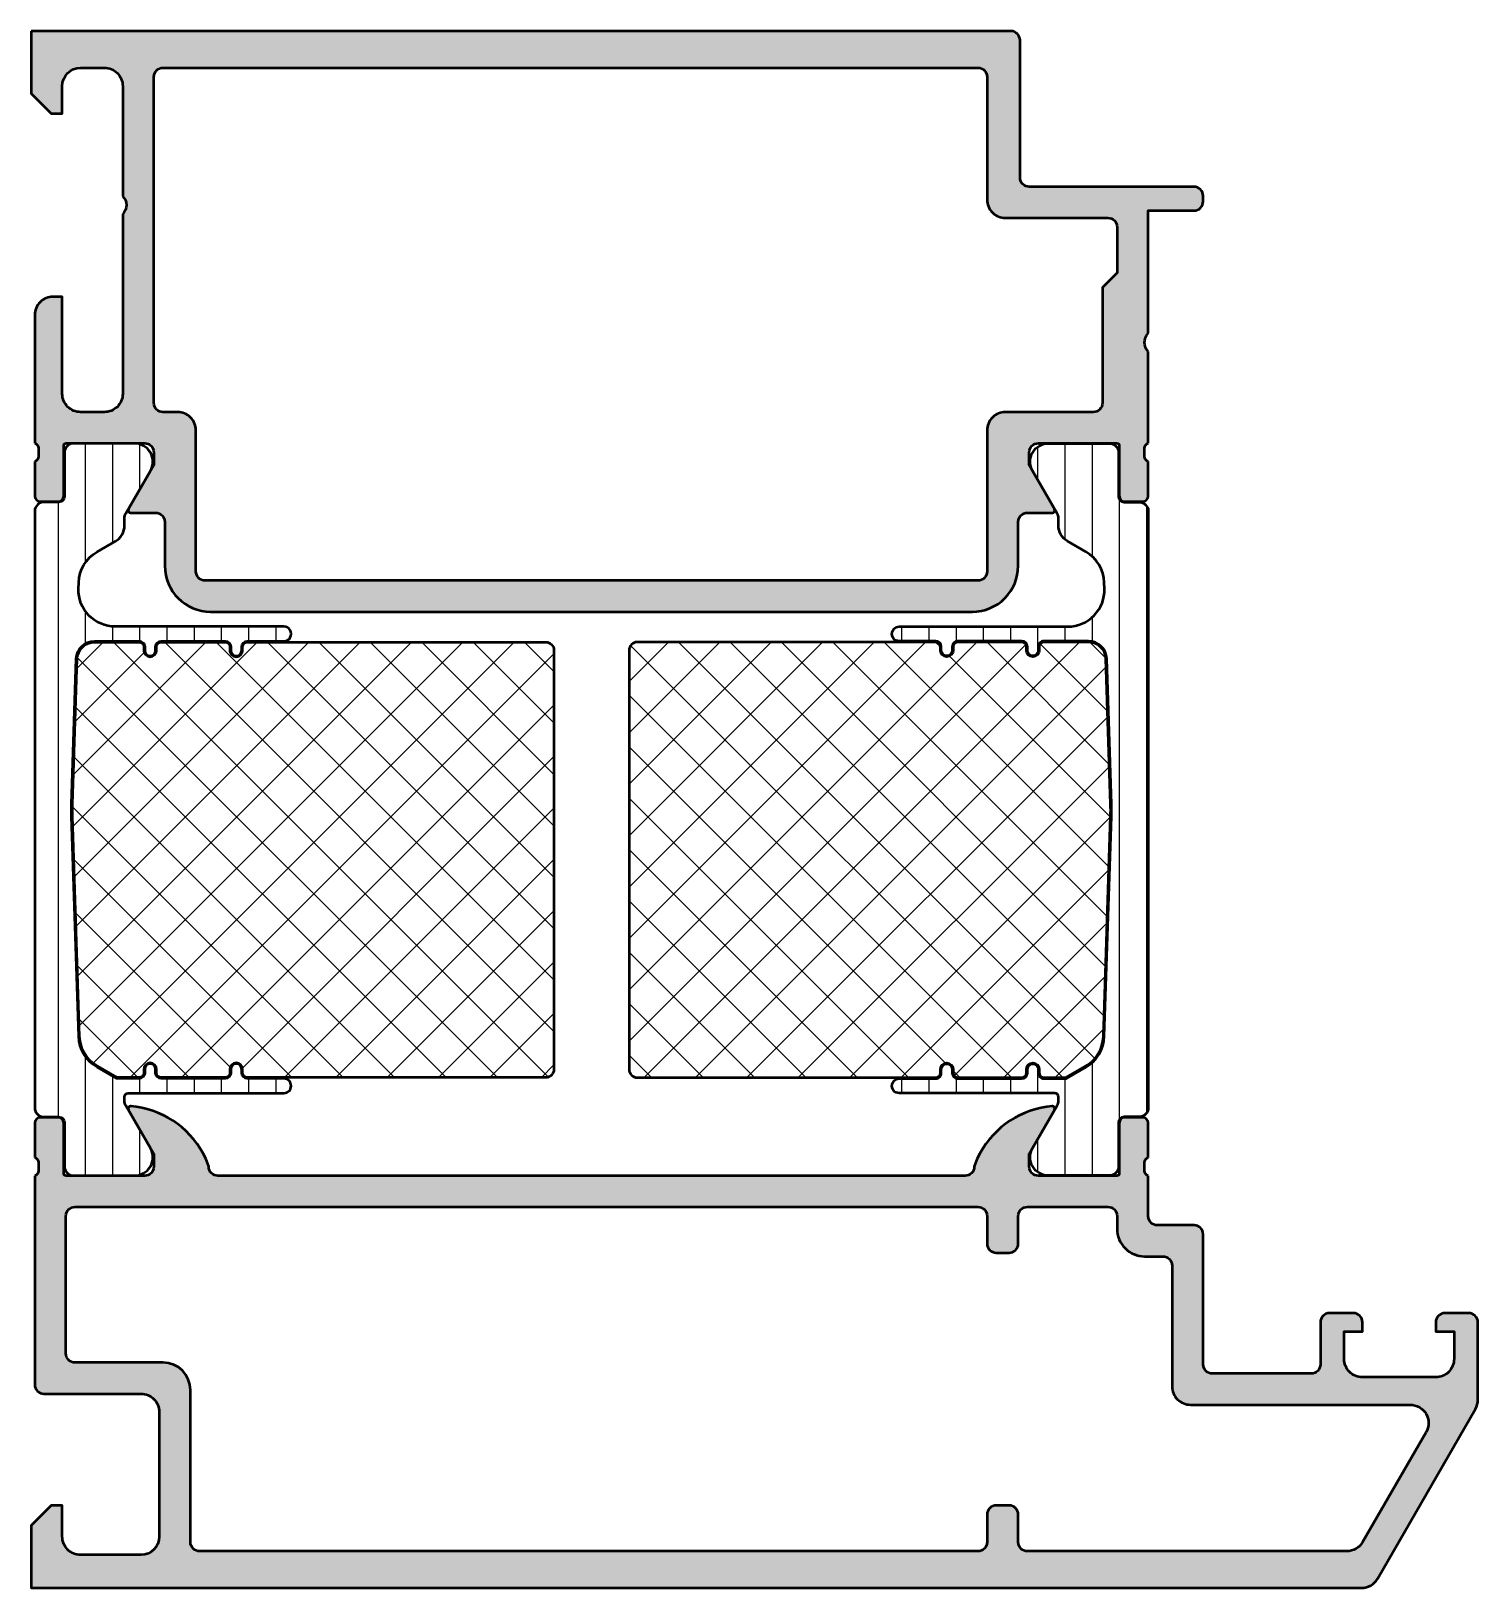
# Model space of a CAD drawing. Extents: x 0 to 79, y 0 to 85.
import ezdxf

# ---------------------------------------------------------------- set-up
doc = ezdxf.new("R2010")
doc.units = 0
for name, color, linetype, lineweight in [('0S-Alu contour', 7, 'Continuous', 50), ('0S-Alu hatch', 252, 'Continuous', 25), ('0S-Plastic contour', 254, 'Continuous', 50), ('0S-Plastic hatch', 253, 'Continuous', 25), ('0S-PT contour', 91, 'Continuous', 50), ('0S-PT hatch', 103, 'Continuous', 25)]:
    doc.layers.add(name, color=color, linetype=linetype, lineweight=lineweight)
pattern_1 = [(90, (0, 0), (-1.4859, 0), [])]
pattern_2 = [(135, (0, 0), (-1.403165018917055, -1.403165018917055), []), (225, (0, 0), (1.403165018917055, -1.403165018917055), [])]

# ---------------------------------------------------------------- blocks, each defined once
blk = doc.blocks.new('398560__A1839DE0_3D4A_42A3_BBC1_F5DF044E1192_')
at = {"layer": '0S-Alu hatch'}
h = blk.add_hatch(color=256, dxfattribs=at)
edge = h.paths.add_edge_path()
edge.add_line((5.2e-15, 85), (-2.222e-13, 81.60000610351528))
edge.add_line((-2.222e-13, 81.60000610351528), (1.099998474121553, 80.49999999999989))
edge.add_line((1.099998474121553, 80.49999999999989), (1.69999694824242, 80.49999999999977))
edge.add_line((1.69999694824242, 80.49999999999977), (1.699996948242192, 81.99999694824169))
edge.add_ellipse((2.700002467840547, 81.99999142864355), major_axis=(-1.000005519613587, 0), ratio=1, start_angle=270.0003162479187, end_angle=359.99968375205344, ccw=False)
edge.add_line((2.699996948242647, 82.99999694824191), (3.999992370595242, 82.99999694824191))
edge.add_ellipse((4.000007629507526, 82.0000048238678), major_axis=(-0.9999921244905349, 0), ratio=1, start_angle=179.9991257291162, end_angle=270.00087427815924, ccw=False)
edge.add_line((4.999999753881644, 81.99998956508249), (4.999992370605474, 76.00000002235299))
edge.add_ellipse((4.475044746914123, 75.50000764057097), major_axis=(-0.7249568190307994, 0), ratio=1, start_angle=136.3947622148769, end_angle=223.6052377851232, ccw=False)
edge.add_line((4.999992370605474, 75.00001525878895), (4.999992370605701, 65.20034669530548))
edge.add_ellipse((3.999998755333619, 65.20034031059751), major_axis=(-0.9999936152924648, 0), ratio=1, start_angle=90.0000713146253, end_angle=180.0003658188442, ccw=False)
edge.add_line((4.000000000000687, 64.20034669530583), (2.699996948232188, 64.20034669530583))
edge.add_ellipse((2.699989318790128, 65.20033906594063), major_axis=(-0.9999923706639045, 0), ratio=1, start_angle=-0.0008742696331864863, end_angle=90.00043713816513, ccw=False)
edge.add_line((1.699996948242647, 65.20035432470786), (1.69999694824242, 70.50001525878929))
edge.add_line((1.69999694824242, 70.50001525878929), (1.19999694823196, 70.50001525878906))
edge.add_arc((1.19997405918539, 69.50003814624515), 0.999977112805884, 89.99868852421835, 180.0034971356453)
edge.add_line((0.1999969482421933, 69.49997711111072), (0.1999969482421927, 62.50034669530592))
edge.add_ellipse((0.1211605016991602, 62.23282610331281), major_axis=(-0.2788950563274177, 0), ratio=1, start_angle=178.8354106259032, end_angle=253.5801235805092, ccw=False)
edge.add_line((0.3999979482421915, 62.22715769531444), (0.3999979482421931, 61.77356369531445))
edge.add_ellipse((0.1211298525990346, 61.76790303583739), major_axis=(-0.27892554173714, 0), ratio=1, start_angle=106.4245945553526, end_angle=181.1628700728881, ccw=False)
edge.add_line((0.1999969482421901, 61.50035969531445), (0.1999969482421927, 59.62034869530592))
edge.add_arc((0.4999969482421895, 59.62034869530592), 0.2999999999999967, 180, 269.9999999999999)
edge.add_line((0.4999969482421889, 59.32034869530593), (1.479971267284976, 59.32034869530593))
edge.add_arc((1.479971267284977, 59.62034869530594), 0.3000000000000043, 269.9999999999998, 360)
edge.add_line((1.779971267284981, 59.62034869530594), (1.779971267284982, 62.38034669530593))
edge.add_ellipse((1.899963637890458, 62.38034669530593), major_axis=(-0.1199923706054766, 0), ratio=1, start_angle=270.0000000000018, end_angle=360, ccw=False)
edge.add_line((1.899963637890454, 62.5003390659114), (6.199989318847419, 62.50034669530589))
edge.add_ellipse((6.199999638958145, 62.00035701541661), major_axis=(-0.4999896799957818, 0), ratio=1, start_angle=179.9988173777202, end_angle=270.0011826219867, ccw=False)
edge.add_line((6.699989318847419, 62.00034669530602), (6.699989318848102, 61.30034974706325))
edge.add_line((6.699989318848102, 61.30034974706325), (5.311744689941624, 58.89582399022742))
edge.add_arc((5.438705732802485, 58.83914027023564), 0.1390401039859518, 155.9408883990849, 266.6087467658185)
edge.add_line((5.430480957031468, 58.70034364354775), (6.799989318842781, 58.70034364354808))
edge.add_ellipse((6.799989318847559, 58.20034364354786), major_axis=(-0.5000000000002274, 0), ratio=1, start_angle=180, end_angle=270.00000000054746, ccw=False)
edge.add_line((7.299989318847783, 58.20034364354786), (7.299989319543774, 55.80002746582045))
edge.add_arc((9.799989319543938, 55.80002746582039), 2.500000000000163, 180, 269.9999999999962)
edge.add_line((9.799989319543773, 53.30002746582022), (51.40000381539312, 53.3000274658201))
edge.add_arc((51.40000381539325, 55.80002746582), 2.499999999999882, 269.9999999999973, 360)
edge.add_line((53.90000381539313, 55.80002746582), (53.90000381469736, 58.20050386083313))
edge.add_ellipse((54.39988557422049, 58.20046189624729), major_axis=(-0.4998817612845702, 0), ratio=1, start_angle=269.98644743496016, end_angle=359.99519007522844, ccw=False)
edge.add_line((54.40000381469259, 58.70034364354774), (55.76951217651299, 58.70034364354808))
edge.add_arc((55.76127923141559, 58.83914523234844), 0.1390455408795359, 273.3944926787322, 384.0558721558797)
edge.add_line((55.88824844360398, 58.89582399022777), (54.50000381469704, 61.30034974706302))
edge.add_line((54.50000381469704, 61.30034974706302), (54.5000038146975, 62.00034669531589))
edge.add_ellipse((54.99998092657211, 62.00036958383851), major_axis=(-0.4999771123985224, 0), ratio=1, start_angle=-90.0034972163437, end_angle=0.0026229516075773063, ccw=False)
edge.add_line((55.000011444145, 62.50034669530567), (59.30002949704644, 62.50034669344879))
edge.add_ellipse((59.30001647502646, 62.38034130140865), major_axis=(-0.120005392746664, 0), ratio=1, start_angle=180.002575280517, end_angle=269.9937827228439, ccw=False)
edge.add_line((59.42002186765191, 62.38034669530594), (59.42002186765192, 59.62034869530594))
edge.add_arc((59.72002186765193, 59.62034869530594), 0.3000000000000114, 180, 269.9999999999986)
edge.add_line((59.72002186765192, 59.32034869530593), (60.69999618669471, 59.32034869530593))
edge.add_arc((60.69999618669471, 59.62034869530592), 0.2999999999999971, 270, 360)
edge.add_line((60.99999618669471, 59.62034869530592), (60.99999618669471, 61.50035969531444))
edge.add_ellipse((61.07886328233789, 61.76790303583739), major_axis=(-0.2789255417371599, 0), ratio=1, start_angle=-1.1628700728862214, end_angle=73.57540544464422, ccw=False)
edge.add_line((60.7999951866947, 61.77356369531445), (60.7999951866947, 62.22715769531444))
edge.add_ellipse((61.07883263129797, 62.23282610327357), major_axis=(-0.2788950543872521, 0), ratio=1, start_angle=-73.58012358047131, end_angle=1.164589374136085, ccw=False)
edge.add_line((60.99999618530319, 62.50034669340559), (60.99999618530319, 67.50003515372532))
edge.add_ellipse((61.52494373582885, 68.00002746582028), major_axis=(-0.7249567179886995, 0), ratio=1, start_angle=-43.60523778509622, end_angle=43.6052377851488, ccw=False)
edge.add_line((60.99999618530274, 68.50001977791476), (60.99999618530274, 75.20002746582031))
edge.add_line((60.99999618530274, 75.20002746582031), (63.49998855590321, 75.20002746582031))
edge.add_arc((63.50001907628098, 75.69999695033688), 0.4999694854481195, 269.9965024088714, 360.0087431756967)
edge.add_line((63.99998855590798, 75.70007324428164), (63.99998855590798, 76.00000000000011))
edge.add_arc((63.50001907255527, 76.00003051944131), 0.4999694842842076, 359.9965025161795, 450.0069945411647)
edge.add_line((63.49995803739421, 76.5), (54.49999618530297, 76.49999999999977))
edge.add_ellipse((54.49999001016847, 76.99999382486527), major_axis=(-0.4999938249036312, 0), ratio=1, start_angle=-0.000707626428607, end_angle=90.0007076270291, ccw=False)
edge.add_line((53.99999618530297, 76.99999999999903), (53.99999618530274, 84.50000000000001))
edge.add_arc((53.4999934444353, 84.49999725913256), 0.5000027408749566, 0.0003140784807261, 89.99968592142216)
edge.add_line((53.49999618530297, 85), (7.1e-15, 85))
edge = h.paths.add_edge_path()
edge.add_ellipse((7.199992370837881, 82.50000305175809), major_axis=(-0.5000000002323761, 0), ratio=1, start_angle=269.99825147212016, end_angle=360, ccw=False)
edge.add_line((7.200007629622168, 83.00000305175762), (51.69999313354493, 83.00000305175762))
edge.add_ellipse((51.69998783306506, 82.49999775127776), major_axis=(-0.5000053005079649, 0), ratio=1, start_angle=180.0006073835969, end_angle=269.9993926161869, ccw=False)
edge.add_line((52.19999313354493, 82.50000305175763), (52.19999313354493, 75.80002746579834))
edge.add_arc((53.19997787478515, 75.80001220714752), 0.9999847413566346, 179.9991257303668, 270.0004371381936)
edge.add_line((53.1999855041695, 74.80002746582), (58.79999313354006, 74.80002746582034))
edge.add_ellipse((58.79995498599016, 74.2999893187893), major_axis=(-0.5000381484861549, 0), ratio=1, start_angle=180.0034967900412, end_angle=269.9956289462777, ccw=False)
edge.add_line((59.29999313354507, 74.30001983636737), (59.29999292450726, 71.80001968220802))
edge.add_line((59.29999292450726, 71.80001968220802), (58.49998856494449, 71.00001532264594))
edge.add_line((58.49998856494449, 71.00001532264594), (58.49998856488538, 64.70034669530487))
edge.add_ellipse((57.99999619218532, 64.70033906521186), major_axis=(-0.4999923727582761, 0), ratio=1, start_angle=89.99388005656482, end_angle=180.0008743575903, ccw=False)
edge.add_line((57.99994278641862, 64.20034669530583), (53.19999313354425, 64.20034669530548))
edge.add_arc((53.19998728625908, 63.2003525425911), 0.9999941527314815, 89.99966497327978, 180.0003350264793)
edge.add_line((52.1999931335447, 63.2003466953056), (52.19999313354538, 55.50002746582091))
edge.add_ellipse((51.69996261736393, 55.50005798200164), major_axis=(-0.5000305171126375, 0), ratio=1, start_angle=90.00349684281463, end_angle=179.9965033166905, ccw=False)
edge.add_line((51.69999313493669, 55.00002746582026), (9.499999999999766, 55.00002746582049))
edge.add_ellipse((9.500018361578253, 55.50003819936825), major_axis=(-0.5000107338848943, 0), ratio=1, start_angle=0.004726929340108654, end_angle=89.99789596326337, ccw=False)
edge.add_line((9.000007629394977, 55.49999694824226), (8.99998503464439, 63.20034669533159))
edge.add_arc((7.999987416753132, 63.20034907741531), 0.9999976178940935, 359.9998635163313, 450.0001532976543)
edge.add_line((7.999984741210701, 64.20034669530583), (7.19999237060505, 64.20034669530583))
edge.add_ellipse((7.19999237060505, 64.70034669530537), major_axis=(-0.4999999999995453, 0), ratio=1, start_angle=0, end_angle=90, ccw=False)
edge.add_line((6.699992370605505, 64.70034669530548), (6.699992370605505, 82.50000305175809))
at = {"layer": '0S-Alu contour', "color": 7}
for points in [[(5.2e-15, 85), (-2.222e-13, 81.60000610351528), (1.099998474121553, 80.49999999999989), (1.69999694824242, 80.49999999999977), (1.699996948242192, 81.99999694824169)], [(53.49999618530297, 85), (5.2e-15, 85)], [(53.99999618530297, 76.99999999999903), (53.99999618530274, 84.50000000000001)], [(2.699996948242647, 82.99999694824191), (3.999992370595242, 82.99999694824191)], [(6.699992370605505, 64.70034669530548), (6.699992370605505, 82.50000305175809)], [(7.200007629622168, 83.00000305175762), (51.69999313354493, 83.00000305175762)], [(52.19999313354493, 82.50000305175763), (52.19999313354493, 75.80002746579834)], [(4.999999753881644, 81.99998956508249), (4.999992370605474, 76.00000002235299)], [(63.49995803739421, 76.5), (54.49999618530297, 76.49999999999977)], [(63.99998855590798, 75.70007324428164), (63.99998855590798, 76.00000000000011)], [(4.999992370605474, 75.00001525878895), (4.999992370605701, 65.20034669530548)], [(60.99999618530274, 68.50001977791476), (60.99999618530274, 75.20002746582031), (63.49998855590321, 75.20002746582031)], [(53.1999855041695, 74.80002746582), (58.79999313354006, 74.80002746582034)], [(59.29999313354507, 74.30001983636737), (59.29999292450726, 71.80001968220802), (58.49998856494449, 71.00001532264594), (58.49998856488538, 64.70034669530487)], [(1.699996948242647, 65.20035432470786), (1.69999694824242, 70.50001525878929), (1.19999694823196, 70.50001525878906)], [(0.1999969482421933, 69.49997711111072), (0.1999969482421927, 62.50034669530592)], [(60.99999618530319, 62.50034669340559), (60.99999618530319, 67.50003515372532)], [(4.000000000000687, 64.20034669530583), (2.699996948232188, 64.20034669530583)], [(7.999984741210701, 64.20034669530583), (7.19999237060505, 64.20034669530583)], [(57.99994278641862, 64.20034669530583), (53.19999313354425, 64.20034669530548)], [(9.000007629394977, 55.49999694824226), (8.99998503464439, 63.20034669533159)], [(52.1999931335447, 63.2003466953056), (52.19999313354538, 55.50002746582091)], [(0.3999979482421915, 62.22715769531444), (0.3999979482421931, 61.77356369531445)], [(1.779971267284981, 59.62034869530594), (1.779971267284982, 62.38034669530593)], [(1.899963637890454, 62.5003390659114), (6.199989318847419, 62.50034669530589)], [(55.000011444145, 62.50034669530567), (59.30002949704644, 62.50034669344879)], [(59.42002186765191, 62.38034669530594), (59.42002186765192, 59.62034869530594)], [(60.7999951866947, 61.77356369531445), (60.7999951866947, 62.22715769531444)], [(0.1999969482421901, 61.50035969531445), (0.1999969482421927, 59.62034869530592)], [(6.699989318847419, 62.00034669530602), (6.699989318848102, 61.30034974706325), (5.311744689941624, 58.89582399022742)], [(55.88824844360398, 58.89582399022777), (54.50000381469704, 61.30034974706302), (54.5000038146975, 62.00034669531589)], [(60.99999618669471, 59.62034869530592), (60.99999618669471, 61.50035969531444)], [(0.4999969482421889, 59.32034869530593), (1.479971267284976, 59.32034869530593)], [(5.430480957031468, 58.70034364354775), (6.799989318842781, 58.70034364354808)], [(54.40000381469259, 58.70034364354774), (55.76951217651299, 58.70034364354808)], [(59.72002186765192, 59.32034869530593), (60.69999618669471, 59.32034869530593)], [(7.299989318847783, 58.20034364354786), (7.299989319543774, 55.80002746582045)], [(53.90000381539313, 55.80002746582), (53.90000381469736, 58.20050386083313)], [(51.69999313493669, 55.00002746582026), (9.499999999999764, 55.00002746582049)], [(9.799989319543773, 53.30002746582022), (51.40000381539312, 53.3000274658201)]]:
    blk.add_lwpolyline(points, dxfattribs=at)
for centre, radius, start, end in [((53.4999934444353, 84.49999725913256), 0.5000027408749566, 0.0003140784807261, 89.99968592142216), ((53.19997787478515, 75.80001220714752), 0.9999847413566346, 179.9991257303668, 270.0004371381936), ((63.50001907255527, 76.00003051944131), 0.4999694842842076, 359.9965025161795, 90.00699454116474), ((63.50001907628098, 75.69999695033688), 0.4999694854481195, 269.9965024088714, 0.0087431756966592), ((1.19997405918539, 69.50003814624515), 0.999977112805884, 89.99868852421835, 180.0034971356453), ((7.999987416753132, 63.20034907741531), 0.9999976178940935, 359.9998635163313, 90.00015329765439), ((53.19998728625908, 63.2003525425911), 0.9999941527314815, 89.99966497327978, 180.0003350264793), ((0.4999969482421895, 59.62034869530592), 0.2999999999999967, 180, 269.9999999999999), ((1.479971267284977, 59.62034869530594), 0.3000000000000043, 269.9999999999998, 0), ((59.72002186765193, 59.62034869530594), 0.3000000000000114, 180, 269.9999999999986), ((60.69999618669471, 59.62034869530592), 0.2999999999999971, 270, 0), ((5.438705732802485, 58.83914027023564), 0.1390401039859518, 155.9408883990849, 266.6087467658185), ((55.76127923141559, 58.83914523234844), 0.1390455408795359, 273.3944926787322, 24.05587215587973), ((9.799989319543938, 55.80002746582039), 2.500000000000163, 180, 269.9999999999962), ((51.40000381539325, 55.80002746582), 2.499999999999882, 269.9999999999973, 0)]:
    blk.add_arc(centre, radius, start, end, dxfattribs=at)
at = {"layer": '0S-Alu contour', "color": 7, "extrusion": (0, 0, -1)}
for centre, radius, start, end in [((-2.700002467840547, 81.99999142864355), 1.000005519613587, 0.0003162479465275, 89.99968375208128), ((-4.000007629507526, 82.0000048238678), 0.9999921244905351, 89.99912572184076, 180.0008742708838), ((-7.199992370837881, 82.50000305175809), 0.5000000002323761, 0, 90.00174852787983), ((-51.69998783306506, 82.49999775127776), 0.5000053005079649, 90.00060738381305, 179.9993926164031), ((-54.49999001016847, 76.99999382486527), 0.4999938249036312, 269.9992923729709, 0.0007076264285856), ((-4.475044746914123, 75.50000764057097), 0.7249568190307994, 136.3947622148768, 223.6052377851232), ((-58.79995498599016, 74.2999893187893), 0.5000381484861549, 90.0043710537223, 179.9965032099588), ((-61.52494373582885, 68.00002746582028), 0.7249567179886995, 316.3947622148512, 43.60523778509627), ((-2.699989318790128, 65.20033906594063), 0.9999923706639045, 269.9995628618349, 0.0008742696332149), ((-3.999998755333619, 65.20034031059751), 0.9999936152924648, 179.9996341811558, 269.9999286853747), ((-7.19999237060505, 64.70034669530537), 0.4999999999995453, 270, 0), ((-57.99999619218532, 64.70033906521186), 0.4999923727582761, 179.9991256424097, 270.0061199434353), ((-0.1211605016991602, 62.23282610331281), 0.2788950563274177, 106.4198764194908, 181.1645893740969), ((-1.899963637890458, 62.38034669530593), 0.1199923706054766, 0, 89.9999999999982), ((-6.199999638958145, 62.00035701541661), 0.4999896799957818, 89.99881737801329, 180.0011826222798), ((-54.99998092657211, 62.00036958383851), 0.4999771123985224, 359.9973770483924, 90.00349721634373), ((-59.30001647502646, 62.38034130140865), 0.120005392746664, 90.0062172771561, 179.997424719483), ((-61.07883263129797, 62.23282610327357), 0.2788950543872521, 358.8354106258639, 73.5801235804714), ((-0.1211298525990346, 61.76790303583739), 0.27892554173714, 178.8371299271119, 253.5754054446474), ((-61.07886328233789, 61.76790303583739), 0.2789255417371599, 286.4245945553559, 1.162870072886224), ((-6.799989318847559, 58.20034364354786), 0.5000000000002274, 89.99999999945254, 180), ((-54.39988557422049, 58.20046189624729), 0.4998817612845703, 0.0048099247715768, 90.01355256503982), ((-9.500018361578253, 55.50003819936825), 0.5000107338848943, 270.0021040367367, 359.9952730706599), ((-51.69996261736393, 55.50005798200164), 0.5000305171126375, 180.0034966833096, 269.9965031571854)]:
    blk.add_arc(centre, radius, start, end, dxfattribs=at)
blk = doc.blocks.new('284454__B371FB88_C1BE_4C25_A998_9D3D87B2F1B3___806EB16A_FCE5_4821_B7F1_2B6D771B16FA_')
at = {"layer": '0S-Plastic hatch'}
h = blk.add_hatch(dxfattribs=at)
h.set_pattern_fill('ANSI31', color=256, scale=0.4680000000000001, angle=45, style=0)
h.set_pattern_definition(pattern_1)
edge = h.paths.add_edge_path()
edge.add_line((0.1999702453614239, 58.79000299999984), (0.1999702453614521, 26.20999699999977))
edge.add_arc((0.6999702453614522, 26.20999699999977), 0.5000000000000001, 180, 270.000000000008)
edge.add_line((0.6999702453615223, 25.70999699999978), (1.520302918618995, 25.70999699999989))
edge.add_ellipse((1.520302918618993, 25.40999699999982), major_axis=(-0.3000000000000718, 0), ratio=1, start_angle=180, end_angle=269.99999999999955, ccw=False)
edge.add_line((1.820302918619063, 25.40999699999988), (1.819968289312896, 23.00999861706357))
edge.add_arc((2.319964266751583, 23.00999597743858), 0.4999959774456543, 179.9996975182267, 270.0003024811965)
edge.add_line((2.319966906376748, 22.50999999999989), (5.635129593192914, 22.50999999999989))
edge.add_arc((5.647007036272789, 23.50992946068481), 0.9999999999998763, 269.3194566383534, 389.9999965993499)
edge.add_line((6.513032469733389, 24.00992940928394), (5.166957528631099, 26.34139991764101))
edge.add_ellipse((5.599970245361492, 26.59139989194055), major_axis=(-0.5000000000000034, 0), ratio=1, start_angle=0, end_angle=29.999996599341614, ccw=False)
edge.add_line((5.099970245361489, 26.59139989194054), (5.099970245361458, 26.8100127290799))
edge.add_ellipse((5.29997024536143, 26.81001272907992), major_axis=(-0.1999999999999726, 0), ratio=1, start_angle=269.99999999999545, end_angle=360, ccw=False)
edge.add_line((5.299970245361446, 27.01001272907989), (13.79997024536147, 27.01001272907983))
edge.add_arc((13.79997024536149, 27.41001272907983), 0.3999999999999915, 269.999999999998, 449.9999999999979)
edge.add_line((13.7999702453615, 27.81001272907982), (11.79997024536156, 27.81001272907984))
edge.add_ellipse((11.79997024536157, 28.1100127290799), major_axis=(-0.300000000000054, 0), ratio=1, start_angle=0, end_angle=89.9999999999979, ccw=False)
edge.add_line((11.49997024536152, 28.1100127290799), (11.49997024536143, 28.31001272907993))
edge.add_arc((11.19997024536147, 28.31001272907993), 0.2999999999999687, 0, 180)
edge.add_line((10.8999702453615, 28.31001272907993), (10.89997024536158, 28.11001272908003))
edge.add_ellipse((10.59997024536142, 28.11001272907995), major_axis=(-0.3000000000001641, 0), ratio=1, start_angle=90.00000000001262, end_angle=180, ccw=False)
edge.add_line((10.59997024536148, 27.81001272907979), (7.099970245361484, 27.81001272907988))
edge.add_ellipse((7.099970245361499, 28.1100127290799), major_axis=(-0.3000000000000256, 0), ratio=1, start_angle=0, end_angle=89.99999999999733, ccw=False)
edge.add_line((6.799970245361473, 28.1100127290799), (6.799970245361361, 28.31001272907993))
edge.add_arc((6.499970245361378, 28.31001272907993), 0.2999999999999829, 0, 180)
edge.add_line((6.199970245361395, 28.31001272907993), (6.19997024536148, 28.11001272907997))
edge.add_ellipse((5.899970245361455, 28.11001272907992), major_axis=(-0.3000000000000256, 0), ratio=1, start_angle=90.00000000000801, end_angle=180, ccw=False)
edge.add_line((5.899970245361497, 27.8100127290799), (4.735868630161048, 27.81001272907993))
edge.add_ellipse((4.73586863016105, 28.01001272871137), major_axis=(-0.1999999996314337, 0), ratio=1, start_angle=59.999999999992326, end_angle=89.99999999999949, ccw=False)
edge.add_line((4.63586863034531, 27.83680764827368), (3.599066147054584, 28.43540571210507))
edge.add_ellipse((4.599065981625605, 30.16745660626691), major_axis=(-1.999999992277225, 0), ratio=1, start_angle=1.7229977105125158, end_angle=60.000005344612816, ccw=False)
edge.add_line((2.599970245361485, 30.10732170492402), (2.205350815397518, 42.13201509160885))
edge.add_ellipse((12.19997024533678, 42.46001272908055), major_axis=(-9.999999999975328, 0), ratio=1, start_angle=-1.8796251589938038, end_angle=1.8796251589981239, ccw=False)
edge.add_line((2.205350815397489, 42.78801036655152), (2.463125166715554, 50.72281249282718))
edge.add_ellipse((3.462587109711956, 50.69001272907997), major_axis=(-1.000000000000007, 0), ratio=1, start_angle=269.99999999999943, end_angle=358.12037484100466, ccw=False)
edge.add_line((3.462587109711965, 51.69001272907998), (5.899970245361505, 51.69001272907991))
edge.add_ellipse((5.899970245361513, 51.39001272907995), major_axis=(-0.2999999999999616, 0), ratio=1, start_angle=180, end_angle=270.00000000000136, ccw=False)
edge.add_line((6.199970245361477, 51.39001272907997), (6.199970245361453, 51.19001272907993))
edge.add_arc((6.499970245361436, 51.19001272907991), 0.2999999999999829, 180, 360)
edge.add_line((6.799970245361419, 51.1900127290799), (6.799970245361418, 51.39001272907989))
edge.add_ellipse((7.099970245361376, 51.3900127290799), major_axis=(-0.2999999999999581, 0), ratio=1, start_angle=270.0000000000005, end_angle=360, ccw=False)
edge.add_line((7.099970245361373, 51.69001272907987), (10.59997024536163, 51.69001272907991))
edge.add_ellipse((10.59997024536163, 51.39001272907998), major_axis=(-0.2999999999999332, 0), ratio=1, start_angle=180, end_angle=269.9999999999993, ccw=False)
edge.add_line((10.89997024536156, 51.39001272908001), (10.89997024536147, 51.19001272907989))
edge.add_arc((11.19997024536147, 51.19001272907991), 0.2999999999999989, 180, 360)
edge.add_line((11.49997024536147, 51.19001272907993), (11.49997024536152, 51.39001272907991))
edge.add_ellipse((11.79997024536149, 51.39001272907996), major_axis=(-0.2999999999999705, 0), ratio=1, start_angle=270.0000000000024, end_angle=360, ccw=False)
edge.add_line((11.79997024536148, 51.69001272907992), (13.79997024536148, 51.69001272907991))
edge.add_arc((13.79997024536148, 52.0900127290799), 0.3999999999999915, 270, 450.0000000000002)
edge.add_line((13.79997024536147, 52.49001272907989), (4.587831657661139, 52.49001272907983))
edge.add_ellipse((4.587831657661096, 54.49001272907984), major_axis=(-2.000000000000007, 0), ratio=1, start_angle=-1.8796251589948838, end_angle=90.0000000000012, ccw=False)
edge.add_line((2.5889077716683, 54.55561225657423), (2.59997024536143, 54.89270375323552))
edge.add_ellipse((4.599065989344886, 54.83256885166052), major_axis=(-2.000000000000051, 0), ratio=1, start_angle=299.9999946553889, end_angle=358.2770022894899, ccw=False)
edge.add_line((3.599066150912401, 56.56461975251049), (4.599970164577694, 57.14249182557638))
edge.add_arc((4.099970245361392, 58.00851727600135), 1.000000000000034, 299.9999946553925, 360)
edge.add_line((5.099970245361427, 58.00851727600137), (5.099970245361491, 58.40860010805922))
edge.add_ellipse((5.599970245361473, 58.40860010805915), major_axis=(-0.4999999999999823, 0), ratio=1, start_angle=330.00000340065606, end_angle=360, ccw=False)
edge.add_line((5.166957528631107, 58.65860008235869), (6.513032469733504, 60.99007059071579))
edge.add_arc((5.647007036272892, 61.49007053931494), 0.9999999999999021, 330.0000034006489, 450.6805433616455)
edge.add_line((5.635129593193034, 62.48999999999989), (2.319966906376628, 62.48999999999989))
edge.add_arc((2.319964266751473, 61.99000402256109), 0.4999959774457751, 89.99969751880467, 180.0003024817733)
edge.add_line((1.819968289312665, 61.99000138293609), (1.820302918618949, 59.59000299999985))
edge.add_ellipse((1.520302918618929, 59.59000299999986), major_axis=(-0.3000000000000196, 0), ratio=1, start_angle=90.00000000001342, end_angle=180, ccw=False)
edge.add_line((1.520302918618999, 59.29000299999984), (0.6999702453614196, 59.29000299999984))
edge.add_arc((0.6999702453614216, 58.79000299999984), 0.5, 90.00000000000021, 180)
at = {"layer": '0S-Plastic contour', "color": 7}
for points in [[(5.635129593193034, 62.48999999999989), (2.319966906376628, 62.48999999999989)], [(1.819968289312665, 61.99000138293609), (1.820302918618949, 59.59000299999985)], [(5.166957528631107, 58.65860008235869), (6.513032469733504, 60.99007059071579)], [(0.1999702453614239, 58.79000299999984), (0.1999702453614521, 26.20999699999977)], [(1.520302918618999, 59.29000299999984), (0.6999702453614196, 59.29000299999984)], [(5.099970245361427, 58.00851727600137), (5.099970245361491, 58.40860010805922)], [(3.599066150912401, 56.56461975251049), (4.599970164577694, 57.14249182557638)], [(2.5889077716683, 54.55561225657423), (2.59997024536143, 54.89270375323552)], [(13.79997024536147, 52.49001272907989), (4.587831657661139, 52.49001272907983)], [(3.462587109711965, 51.69001272907998), (5.899970245361505, 51.69001272907991)], [(6.199970245361477, 51.39001272907997), (6.199970245361453, 51.19001272907993)], [(6.799970245361419, 51.1900127290799), (6.799970245361418, 51.39001272907989)], [(7.099970245361373, 51.69001272907987), (10.59997024536163, 51.69001272907991)], [(10.89997024536156, 51.39001272908001), (10.89997024536147, 51.19001272907989)], [(11.49997024536147, 51.19001272907993), (11.49997024536152, 51.39001272907991)], [(11.79997024536148, 51.69001272907992), (13.79997024536148, 51.69001272907991)], [(2.205350815397489, 42.78801036655152), (2.463125166715554, 50.72281249282718)], [(2.599970245361485, 30.10732170492402), (2.205350815397518, 42.13201509160885)], [(4.63586863034531, 27.83680764827368), (3.599066147054584, 28.43540571210507)], [(6.199970245361395, 28.31001272907993), (6.19997024536148, 28.11001272907997)], [(6.799970245361473, 28.1100127290799), (6.799970245361361, 28.31001272907993)], [(10.8999702453615, 28.31001272907993), (10.89997024536158, 28.11001272908003)], [(11.49997024536152, 28.1100127290799), (11.49997024536143, 28.31001272907993)], [(5.899970245361497, 27.8100127290799), (4.735868630161048, 27.81001272907993)], [(10.59997024536148, 27.81001272907979), (7.099970245361484, 27.81001272907988)], [(13.7999702453615, 27.81001272907982), (11.79997024536156, 27.81001272907984)], [(5.099970245361489, 26.59139989194054), (5.099970245361458, 26.8100127290799)], [(5.299970245361446, 27.01001272907989), (13.79997024536147, 27.01001272907983)], [(0.6999702453615223, 25.70999699999978), (1.520302918618995, 25.70999699999989)], [(6.513032469733389, 24.00992940928394), (5.166957528631099, 26.34139991764101)], [(1.820302918619063, 25.40999699999988), (1.819968289312896, 23.00999861706357)], [(2.319966906376748, 22.50999999999989), (5.635129593192914, 22.50999999999989)]]:
    blk.add_lwpolyline(points, dxfattribs=at)
for centre, radius, start, end in [((2.319964266751473, 61.99000402256109), 0.4999959774457751, 89.99969751880467, 180.0003024817733), ((5.647007036272892, 61.49007053931494), 0.9999999999999021, 330.0000034006489, 90.68054336164558), ((0.6999702453614216, 58.79000299999984), 0.5, 90.00000000000021, 180), ((4.099970245361392, 58.00851727600135), 1.000000000000034, 299.9999946553925, 0), ((13.79997024536148, 52.0900127290799), 0.3999999999999915, 270, 90.00000000000026), ((6.499970245361436, 51.19001272907991), 0.2999999999999829, 180, 0), ((11.19997024536147, 51.19001272907991), 0.2999999999999989, 180, 0), ((6.499970245361378, 28.31001272907993), 0.2999999999999829, 0, 180), ((11.19997024536147, 28.31001272907993), 0.2999999999999687, 0, 180), ((13.79997024536149, 27.41001272907983), 0.3999999999999915, 269.999999999998, 89.99999999999797), ((0.6999702453614522, 26.20999699999977), 0.5000000000000001, 180, 270.000000000008), ((5.647007036272789, 23.50992946068481), 0.9999999999998763, 269.3194566383534, 29.9999965993499), ((2.319964266751583, 23.00999597743858), 0.4999959774456543, 179.9996975182267, 270.0003024811965)]:
    blk.add_arc(centre, radius, start, end, dxfattribs=at)
at = {"layer": '0S-Plastic contour', "color": 7, "extrusion": (0, 0, -1)}
for centre, radius, start, end in [((-1.520302918618929, 59.59000299999986), 0.3000000000000196, 180, 269.9999999999866), ((-5.599970245361473, 58.40860010805915), 0.4999999999999823, 0, 29.99999659934392), ((-4.599065989344886, 54.83256885166052), 2.000000000000051, 1.722997710510139, 60.00000534461111), ((-4.587831657661096, 54.49001272907984), 2.000000000000007, 269.9999999999988, 1.879625158994947), ((-3.462587109711956, 50.69001272907997), 1.000000000000007, 1.879625158995334, 90.00000000000055), ((-5.899970245361513, 51.39001272907995), 0.2999999999999616, 89.99999999999864, 180), ((-7.099970245361376, 51.3900127290799), 0.2999999999999581, 0, 89.99999999999947), ((-10.59997024536163, 51.39001272907998), 0.2999999999999332, 90.00000000000067, 180), ((-11.79997024536149, 51.39001272907996), 0.2999999999999705, 0, 89.99999999999763), ((-12.19997024533678, 42.46001272908055), 9.999999999975328, 358.1203748410019, 1.879625158993783), ((-4.599065981625605, 30.16745660626691), 1.999999992277225, 299.9999946553872, 358.2770022894875), ((-5.899970245361455, 28.11001272907992), 0.3000000000000256, 180, 269.999999999992), ((-7.099970245361499, 28.1100127290799), 0.3000000000000256, 270.0000000000027, 0), ((-10.59997024536142, 28.11001272907995), 0.3000000000001641, 180, 269.9999999999874), ((-11.79997024536157, 28.1100127290799), 0.300000000000054, 270.0000000000021, 0), ((-4.73586863016105, 28.01001272871137), 0.1999999996314337, 270.0000000000005, 300.0000000000077), ((-5.29997024536143, 26.81001272907992), 0.1999999999999726, 0, 90.00000000000458), ((-5.599970245361492, 26.59139989194055), 0.5000000000000034, 330.0000034006584, 0), ((-1.520302918618993, 25.40999699999982), 0.3000000000000718, 90.00000000000047, 180)]:
    blk.add_arc(centre, radius, start, end, dxfattribs=at)
blk = doc.blocks.new('284454__C8DAE0AD_5F94_429C_B65F_7BA2A30F7B72___7C3A3250_6510_4AAD_874E_47B482497D2D_')
at = {"layer": '0S-Plastic hatch'}
h = blk.add_hatch(dxfattribs=at)
h.set_pattern_fill('ANSI31', color=256, scale=0.4680000000000001, angle=45, style=0)
h.set_pattern_definition(pattern_1)
edge = h.paths.add_edge_path()
edge.add_line((61.00000000000002, 58.79000299999984), (60.99999999999999, 26.20999699999977))
edge.add_ellipse((60.49999999999999, 26.20999699999978), major_axis=(-0.5, 0), ratio=1, start_angle=89.99999999999272, end_angle=180, ccw=False)
edge.add_line((60.49999999999992, 25.70999699999978), (59.67966732674245, 25.70999699999989))
edge.add_arc((59.67966732674245, 25.40999699999982), 0.3000000000000682, 90, 180)
edge.add_line((59.37966732674238, 25.40999699999982), (59.38000195604854, 23.00999861706357))
edge.add_ellipse((58.88000597860987, 23.00999597743857), major_axis=(-0.4999959774456472, 0), ratio=1, start_angle=89.99969751880269, end_angle=180.0003024817733, ccw=False)
edge.add_line((58.88000333898469, 22.50999999999989), (55.56484065216853, 22.50999999999989))
edge.add_ellipse((55.55296320908865, 23.50992946068481), major_axis=(-0.9999999999998763, 0), ratio=1, start_angle=-29.999996599349686, end_angle=90.68054336164658, ccw=False)
edge.add_line((54.68693777562805, 24.00992940928394), (56.03301271673034, 26.34139991764101))
edge.add_arc((55.59999999999996, 26.59139989194054), 0.4999999999999919, 330.0000034006581, 360)
edge.add_line((56.09999999999995, 26.59139989194048), (56.09999999999998, 26.8100127290799))
edge.add_arc((55.9, 26.81001272907991), 0.1999999999999749, 0, 90.00000000000406)
edge.add_line((55.89999999999999, 27.01001272907989), (47.39999999999996, 27.01001272907983))
edge.add_ellipse((47.39999999999994, 27.41001272907983), major_axis=(-0.3999999999999915, 0), ratio=1, start_angle=-89.99999999999801, end_angle=90.00000000000199, ccw=False)
edge.add_line((47.39999999999993, 27.81001272907982), (49.39999999999987, 27.81001272907984))
edge.add_arc((49.39999999999997, 28.11001272907984), 0.2999999999999971, 269.999999999981, 360)
edge.add_line((49.69999999999997, 28.11001272907986), (49.7, 28.3100127290799))
edge.add_ellipse((50.00000000000003, 28.3100127290799), major_axis=(-0.3000000000000256, 0), ratio=1, start_angle=180, end_angle=360, ccw=False)
edge.add_line((50.30000000000005, 28.3100127290799), (50.29999999999994, 28.11001272907989))
edge.add_arc((50.60000000000001, 28.11001272907991), 0.3000000000000681, 180, 270.0000000000054)
edge.add_line((50.60000000000004, 27.81001272907984), (54.10000000000001, 27.81001272907984))
edge.add_arc((54.09999999999998, 28.11001272907989), 0.3000000000000397, 270.0000000000054, 360)
edge.add_line((54.40000000000002, 28.11001272907991), (54.39999999999999, 28.3100127290799))
edge.add_ellipse((54.70000000000002, 28.3100127290799), major_axis=(-0.3000000000000256, 0), ratio=1, start_angle=180, end_angle=360, ccw=False)
edge.add_line((55.00000000000004, 28.3100127290799), (54.99999999999992, 28.11001272907989))
edge.add_arc((55.29999999999997, 28.11001272907994), 0.3000000000000397, 180, 270.0000000000108)
edge.add_line((55.30000000000002, 27.8100127290799), (56.4641016152003, 27.8100127290799))
edge.add_arc((56.46410161520029, 28.01001272871115), 0.1999999996312497, 270.0000000000041, 300.0000000000063)
edge.add_line((56.56410161501593, 27.83680764827362), (57.60090409830697, 28.43540571210509))
edge.add_arc((56.60090426373585, 30.16745660626682), 1.999999992277173, 299.9999946553912, 358.2770022894916)
edge.add_line((58.59999999999993, 30.10732170492408), (58.99461942996389, 42.13201509160832))
edge.add_arc((49.00000000001209, 42.46001272908134), 9.999999999987907, 358.1203748409969, 361.8796251589886)
edge.add_line((58.99461942996398, 42.78801036655177), (58.73684507864597, 50.72281249282712))
edge.add_arc((57.73738313564952, 50.69001272907989), 1.000000000000055, 1.87962515899611, 90.0000000000016)
edge.add_line((57.73738313564949, 51.69001272907995), (55.3, 51.69001272907991))
edge.add_arc((55.29999999999998, 51.39001272907991), 0.2999999999999971, 89.99999999999729, 180)
edge.add_line((54.99999999999999, 51.39001272907991), (54.99999999999999, 51.1900127290799))
edge.add_ellipse((54.7, 51.1900127290799), major_axis=(-0.2999999999999829, 0), ratio=1, start_angle=0, end_angle=180, ccw=False)
edge.add_line((54.40000000000002, 51.1900127290799), (54.40000000000002, 51.39001272907989))
edge.add_arc((54.10000000000003, 51.39001272907989), 0.2999999999999829, 0, 90)
edge.add_line((54.10000000000003, 51.69001272907988), (50.59999999999992, 51.6900127290799))
edge.add_arc((50.59999999999991, 51.39001272907993), 0.2999999999999687, 89.99999999999729, 180)
edge.add_line((50.29999999999994, 51.39001272907993), (50.29999999999997, 51.19001272907991))
edge.add_ellipse((49.99999999999999, 51.1900127290799), major_axis=(-0.2999999999999829, 0), ratio=1, start_angle=0, end_angle=180, ccw=False)
edge.add_line((49.7, 51.1900127290799), (49.69999999999997, 51.39001272907994))
edge.add_arc((49.40000000000004, 51.39001272907996), 0.2999999999999332, 0, 89.99999999999864)
edge.add_line((49.40000000000004, 51.69001272907989), (47.39999999999996, 51.69001272907991))
edge.add_ellipse((47.39999999999996, 52.0900127290799), major_axis=(-0.3999999999999915, 0), ratio=1, start_angle=-90, end_angle=90, ccw=False)
edge.add_line((47.39999999999996, 52.49001272907989), (56.6121385877003, 52.49001272907983))
edge.add_arc((56.61213858770033, 54.49001272907985), 2.000000000000016, 269.999999999999, 361.8796251589949)
edge.add_line((58.61106247369313, 54.55561225657423), (58.60000000000001, 54.89270375323552))
edge.add_arc((56.60090425601653, 54.83256885166051), 2.000000000000071, 1.722997710510139, 60.00000534461063)
edge.add_line((57.60090409444904, 56.56461975251049), (56.60000008078374, 57.14249182557638))
edge.add_ellipse((57.10000000000006, 58.00851727600136), major_axis=(-1.000000000000047, 0), ratio=1, start_angle=0, end_angle=60.000005344607075, ccw=False)
edge.add_line((56.10000000000002, 58.00851727600136), (56.09999999999995, 58.40860010805922))
edge.add_arc((55.59999999999996, 58.40860010805915), 0.4999999999999896, 0, 29.99999659934335)
edge.add_line((56.03301271673033, 58.65860008235869), (54.68693777562794, 60.99007059071579))
edge.add_ellipse((55.55296320908855, 61.49007053931494), major_axis=(-0.9999999999998975, 0), ratio=1, start_angle=-90.68054336164568, end_angle=29.999996599351277, ccw=False)
edge.add_line((55.56484065216841, 62.48999999999989), (58.88000333898482, 62.48999999999989))
edge.add_ellipse((58.88000597860995, 61.99000402256107), major_axis=(-0.4999959774457893, 0), ratio=1, start_angle=179.9996975182268, end_angle=270.0003024811932, ccw=False)
edge.add_line((59.38000195604877, 61.99000138293609), (59.37966732674249, 59.59000299999985))
edge.add_arc((59.6796673267425, 59.59000299999985), 0.3000000000000088, 180, 269.9999999999891)
edge.add_line((59.67966732674245, 59.29000299999984), (60.50000000000002, 59.29000299999984))
edge.add_ellipse((60.5, 58.79000299999983), major_axis=(-0.5000000000000142, 0), ratio=1, start_angle=180, end_angle=269.9999999999984, ccw=False)
at = {"layer": '0S-Plastic contour', "color": 7}
for points in [[(55.56484065216841, 62.48999999999989), (58.88000333898482, 62.48999999999989)], [(59.38000195604877, 61.99000138293609), (59.37966732674249, 59.59000299999985)], [(56.03301271673033, 58.65860008235869), (54.68693777562794, 60.99007059071579)], [(59.67966732674245, 59.29000299999984), (60.50000000000002, 59.29000299999984)], [(61.00000000000002, 58.79000299999984), (60.99999999999999, 26.20999699999977)], [(56.10000000000002, 58.00851727600136), (56.09999999999995, 58.40860010805922)], [(57.60090409444904, 56.56461975251049), (56.60000008078374, 57.14249182557638)], [(58.61106247369313, 54.55561225657423), (58.60000000000001, 54.89270375323552)], [(47.39999999999996, 52.49001272907989), (56.6121385877003, 52.49001272907983)], [(49.40000000000004, 51.69001272907989), (47.39999999999996, 51.69001272907991)], [(49.7, 51.1900127290799), (49.69999999999997, 51.39001272907994)], [(50.29999999999994, 51.39001272907993), (50.29999999999997, 51.19001272907991)], [(54.10000000000003, 51.69001272907988), (50.59999999999992, 51.6900127290799)], [(54.40000000000002, 51.1900127290799), (54.40000000000002, 51.39001272907989)], [(54.99999999999999, 51.39001272907991), (54.99999999999999, 51.1900127290799)], [(57.73738313564949, 51.69001272907995), (55.3, 51.69001272907991)], [(58.99461942996398, 42.78801036655177), (58.73684507864597, 50.72281249282712)], [(58.59999999999993, 30.10732170492408), (58.99461942996389, 42.13201509160832)], [(49.69999999999997, 28.11001272907986), (49.7, 28.3100127290799)], [(50.30000000000005, 28.3100127290799), (50.29999999999994, 28.11001272907989)], [(54.40000000000002, 28.11001272907991), (54.39999999999999, 28.3100127290799)], [(55.00000000000004, 28.3100127290799), (54.99999999999992, 28.11001272907989)], [(56.56410161501593, 27.83680764827362), (57.60090409830697, 28.43540571210509)], [(47.39999999999993, 27.81001272907982), (49.39999999999987, 27.81001272907984)], [(50.60000000000004, 27.81001272907984), (54.10000000000001, 27.81001272907984)], [(55.30000000000002, 27.8100127290799), (56.4641016152003, 27.8100127290799)], [(55.89999999999999, 27.01001272907989), (47.39999999999996, 27.01001272907983)], [(56.09999999999995, 26.59139989194048), (56.09999999999998, 26.8100127290799)], [(54.68693777562805, 24.00992940928394), (56.03301271673034, 26.34139991764101)], [(60.49999999999992, 25.70999699999978), (59.67966732674245, 25.70999699999989)], [(59.37966732674238, 25.40999699999982), (59.38000195604854, 23.00999861706357)], [(58.88000333898469, 22.50999999999989), (55.56484065216853, 22.50999999999989)]]:
    blk.add_lwpolyline(points, dxfattribs=at)
at = {"layer": '0S-Plastic contour', "color": 7, "extrusion": (0, 0, -1)}
for centre, radius, start, end in [((-55.55296320908855, 61.49007053931494), 0.9999999999998975, 330.0000034006487, 90.68054336164573), ((-58.88000597860995, 61.99000402256107), 0.4999959774457893, 89.9996975188068, 180.0003024817733), ((-60.5, 58.79000299999983), 0.5000000000000142, 90.0000000000016, 180), ((-57.10000000000006, 58.00851727600136), 1.000000000000047, 299.999994655393, 0), ((-47.39999999999996, 52.0900127290799), 0.3999999999999915, 270, 90), ((-49.99999999999999, 51.1900127290799), 0.2999999999999829, 180, 0), ((-54.7, 51.1900127290799), 0.2999999999999829, 180, 0), ((-50.00000000000003, 28.3100127290799), 0.3000000000000256, 0, 180), ((-54.70000000000002, 28.3100127290799), 0.3000000000000256, 0, 180), ((-47.39999999999994, 27.41001272907983), 0.3999999999999915, 269.999999999998, 89.99999999999797), ((-60.49999999999999, 26.20999699999978), 0.5, 180, 270.0000000000073), ((-55.55296320908865, 23.50992946068481), 0.9999999999998763, 269.3194566383534, 29.99999659934973), ((-58.88000597860987, 23.00999597743857), 0.4999959774456472, 179.9996975182267, 270.0003024811973)]:
    blk.add_arc(centre, radius, start, end, dxfattribs=at)
at = {"layer": '0S-Plastic contour', "color": 7}
for centre, radius, start, end in [((59.6796673267425, 59.59000299999985), 0.3000000000000088, 180, 269.9999999999891), ((55.59999999999996, 58.40860010805915), 0.4999999999999896, 0, 29.99999659934335), ((56.60090425601653, 54.83256885166051), 2.000000000000071, 1.722997710510139, 60.00000534461063), ((56.61213858770033, 54.49001272907985), 2.000000000000016, 269.999999999999, 1.879625158994947), ((49.40000000000004, 51.39001272907996), 0.2999999999999332, 0, 89.99999999999864), ((50.59999999999991, 51.39001272907993), 0.2999999999999687, 89.99999999999729, 180), ((54.10000000000003, 51.39001272907989), 0.2999999999999829, 0, 90), ((55.29999999999998, 51.39001272907991), 0.2999999999999971, 89.99999999999729, 180), ((57.73738313564952, 50.69001272907989), 1.000000000000055, 1.87962515899611, 90.0000000000016), ((49.00000000001209, 42.46001272908134), 9.999999999987907, 358.1203748409969, 1.879625158988547), ((56.60090426373585, 30.16745660626682), 1.999999992277173, 299.9999946553912, 358.2770022894916), ((49.39999999999997, 28.11001272907984), 0.2999999999999971, 269.999999999981, 0), ((50.60000000000001, 28.11001272907991), 0.3000000000000681, 180, 270.0000000000054), ((54.09999999999998, 28.11001272907989), 0.3000000000000397, 270.0000000000054, 0), ((55.29999999999997, 28.11001272907994), 0.3000000000000397, 180, 270.0000000000108), ((56.46410161520029, 28.01001272871115), 0.1999999996312497, 270.0000000000041, 300.0000000000063), ((55.9, 26.81001272907991), 0.1999999999999749, 0, 90.00000000000406), ((55.59999999999996, 26.59139989194054), 0.4999999999999919, 330.0000034006581, 0), ((59.67966732674245, 25.40999699999982), 0.3000000000000682, 90, 180)]:
    blk.add_arc(centre, radius, start, end, dxfattribs=at)
blk = doc.blocks.new('371220__933DE8E1_5799_4D68_A2CE_E2960066AD4D_')
at = {"layer": '0S-PT hatch'}
h = blk.add_hatch(dxfattribs=at)
h.set_pattern_fill('ANSI37', color=256, scale=0.625, angle=90, style=0)
h.set_pattern_definition(pattern_2)
edge = h.paths.add_edge_path()
edge.add_line((28.54997024536143, 51.19001272907988), (28.54997024536146, 28.3100127290799))
edge.add_ellipse((28.09997024536149, 28.31001272907988), major_axis=(-0.4499999999999745, 0), ratio=1, start_angle=90.00000000000051, end_angle=180, ccw=False)
edge.add_line((28.09997024536149, 27.8600127290799), (11.79997024536145, 27.86001272907985))
edge.add_ellipse((11.79997024536147, 28.11001272907985), major_axis=(-0.2500000000000071, 0), ratio=1, start_angle=0, end_angle=89.99999999999471, ccw=False)
edge.add_line((11.54997024536146, 28.11001272907985), (11.54997024536143, 28.3100127290799))
edge.add_arc((11.19997024536141, 28.31001272907989), 0.3500000000000263, 0, 180)
edge.add_line((10.84997024536138, 28.31001272907989), (10.84997024536149, 28.11001272907989))
edge.add_ellipse((10.59997024536142, 28.11001272907992), major_axis=(-0.250000000000071, 0), ratio=1, start_angle=89.99999999999432, end_angle=180, ccw=False)
edge.add_line((10.5999702453614, 27.86001272907985), (7.099970245361434, 27.86001272907985))
edge.add_ellipse((7.099970245361457, 28.11001272907989), major_axis=(-0.2500000000000391, 0), ratio=1, start_angle=0, end_angle=89.99999999999471, ccw=False)
edge.add_line((6.849970245361418, 28.11001272907989), (6.849970245361446, 28.3100127290799))
edge.add_arc((6.499970245361421, 28.31001272907989), 0.3500000000000254, 0, 180)
edge.add_line((6.149970245361395, 28.31001272907989), (6.149970245361509, 28.1100127290799))
edge.add_ellipse((5.899970245361462, 28.11001272907995), major_axis=(-0.2500000000000471, 0), ratio=1, start_angle=89.99999999998857, end_angle=180, ccw=False)
edge.add_line((5.899970245361412, 27.8600127290799), (4.735868630161136, 27.8600127290799))
edge.add_ellipse((4.735868632493928, 28.0100127374172), major_axis=(-0.1500000083372975, 0), ratio=1, start_angle=59.99999910894479, end_angle=89.99999910893928, ccw=False)
edge.add_line((4.660868626305035, 27.88010892079561), (3.62406614301528, 28.47870698462634))
edge.add_ellipse((4.599065981625601, 30.16745660626682), major_axis=(-1.949999992277185, 0), ratio=1, start_angle=1.7210023746736738, end_angle=60.00000534460838, ccw=False)
edge.add_line((2.649945598289495, 30.10889295589612), (2.255323912547368, 42.13365507979569))
edge.add_ellipse((12.20022216662418, 42.46001277071365), major_axis=(-9.950251787083644, 0), ratio=1, start_angle=-1.8796724993542853, end_angle=1.8795778186369034, ccw=False)
edge.add_line((2.255324451863852, 42.78638689547863), (2.513098263865286, 50.72117250463975))
edge.add_ellipse((3.46258710971192, 50.69001272907989), major_axis=(-0.9500000000000595, 0), ratio=1, start_angle=269.99999999999864, end_angle=358.12037484100387, ccw=False)
edge.add_line((3.462587109711942, 51.64001272907995), (5.899970245361443, 51.64001272907992))
edge.add_ellipse((5.899970245361452, 51.39001272907991), major_axis=(-0.25, 0), ratio=1, start_angle=180, end_angle=270.00000000000205, ccw=False)
edge.add_line((6.149970245361452, 51.39001272907993), (6.149970245361452, 51.1900127290799))
edge.add_arc((6.499970245361435, 51.1900127290799), 0.3499999999999828, 180, 360)
edge.add_line((6.849970245361418, 51.19001272907991), (6.849970245361418, 51.39001272907989))
edge.add_ellipse((7.099970245361395, 51.3900127290799), major_axis=(-0.2499999999999769, 0), ratio=1, start_angle=269.9999999999986, end_angle=360, ccw=False)
edge.add_line((7.099970245361401, 51.64001272907988), (10.59997024536152, 51.6400127290799))
edge.add_ellipse((10.59997024536154, 51.39001272907993), major_axis=(-0.2499999999999645, 0), ratio=1, start_angle=180, end_angle=270.0000000000045, ccw=False)
edge.add_line((10.8499702453615, 51.39001272907995), (10.84997024536147, 51.19001272907991))
edge.add_arc((11.19997024536145, 51.1900127290799), 0.3499999999999837, 180, 360)
edge.add_line((11.54997024536144, 51.19001272907989), (11.54997024536146, 51.39001272907995))
edge.add_ellipse((11.7999702453614, 51.39001272907996), major_axis=(-0.2499999999999396, 0), ratio=1, start_angle=270.00000000000284, end_angle=360, ccw=False)
edge.add_line((11.79997024536139, 51.6400127290799), (28.09997024536141, 51.64001272907992))
edge.add_ellipse((28.09997024536141, 51.19001272907989), major_axis=(-0.4500000000000242, 0), ratio=1, start_angle=180, end_angle=270.00000000000045, ccw=False)
at = {"layer": '0S-PT contour', "color": 7}
for points in [[(3.462587109711942, 51.64001272907995), (5.899970245361443, 51.64001272907992)], [(6.149970245361452, 51.39001272907993), (6.149970245361452, 51.1900127290799)], [(6.849970245361418, 51.19001272907991), (6.849970245361418, 51.39001272907989)], [(7.099970245361401, 51.64001272907988), (10.59997024536152, 51.6400127290799)], [(10.8499702453615, 51.39001272907995), (10.84997024536147, 51.19001272907991)], [(11.54997024536144, 51.19001272907989), (11.54997024536146, 51.39001272907995)], [(11.79997024536139, 51.6400127290799), (28.09997024536141, 51.64001272907992)], [(28.54997024536143, 51.19001272907988), (28.54997024536146, 28.3100127290799)], [(2.255324451863852, 42.78638689547863), (2.513098263865286, 50.72117250463975)], [(2.649945598289495, 30.10889295589612), (2.255323912547368, 42.13365507979569)], [(4.660868626305035, 27.88010892079561), (3.62406614301528, 28.47870698462634)], [(6.149970245361395, 28.31001272907989), (6.149970245361509, 28.1100127290799)], [(6.849970245361418, 28.11001272907989), (6.849970245361446, 28.3100127290799)], [(10.84997024536138, 28.31001272907989), (10.84997024536149, 28.11001272907989)], [(11.54997024536146, 28.11001272907985), (11.54997024536143, 28.3100127290799)], [(5.899970245361412, 27.8600127290799), (4.735868630161136, 27.8600127290799)], [(10.5999702453614, 27.86001272907985), (7.099970245361434, 27.86001272907985)], [(28.09997024536149, 27.8600127290799), (11.79997024536145, 27.86001272907985)]]:
    blk.add_lwpolyline(points, dxfattribs=at)
at = {"layer": '0S-PT contour', "color": 7, "extrusion": (0, 0, -1)}
for centre, radius, start, end in [((-3.46258710971192, 50.69001272907989), 0.9500000000000596, 1.87962515899611, 90.00000000000138), ((-5.899970245361452, 51.39001272907991), 0.25, 89.99999999999797, 180), ((-7.099970245361395, 51.3900127290799), 0.2499999999999769, 0, 90.00000000000142), ((-10.59997024536154, 51.39001272907993), 0.2499999999999645, 89.99999999999552, 180), ((-11.7999702453614, 51.39001272907996), 0.2499999999999396, 0, 89.99999999999714), ((-28.09997024536141, 51.19001272907989), 0.4500000000000242, 89.99999999999955, 180), ((-12.20022216662418, 42.46001277071365), 9.950251787083644, 358.1204221813631, 1.879672499354347), ((-4.599065981625601, 30.16745660626682), 1.949999992277185, 299.9999946553916, 358.2789976253263), ((-5.899970245361462, 28.11001272907995), 0.2500000000000471, 180, 270.0000000000114), ((-7.099970245361457, 28.11001272907989), 0.2500000000000391, 270.0000000000053, 0), ((-10.59997024536142, 28.11001272907992), 0.250000000000071, 180, 270.0000000000057), ((-11.79997024536147, 28.11001272907985), 0.2500000000000071, 270.0000000000053, 0), ((-28.09997024536149, 28.31001272907988), 0.4499999999999745, 180, 269.9999999999995), ((-4.735868632493928, 28.0100127374172), 0.1500000083372975, 270.0000008910607, 300.0000008910552)]:
    blk.add_arc(centre, radius, start, end, dxfattribs=at)
at = {"layer": '0S-PT contour', "color": 7}
for centre, radius, start, end in [((6.499970245361435, 51.1900127290799), 0.3499999999999828, 180, 0), ((11.19997024536145, 51.1900127290799), 0.3499999999999837, 180, 0), ((6.499970245361421, 28.31001272907989), 0.3500000000000254, 0, 180), ((11.19997024536141, 28.31001272907989), 0.3500000000000263, 0, 180)]:
    blk.add_arc(centre, radius, start, end, dxfattribs=at)
blk = doc.blocks.new('371220__2B155276_5DAB_47F5_B9F7_44F9E69D3B57_')
at = {"layer": '0S-PT hatch'}
h = blk.add_hatch(dxfattribs=at)
h.set_pattern_fill('ANSI37', color=256, scale=0.625, angle=90, style=0)
h.set_pattern_definition(pattern_2)
edge = h.paths.add_edge_path()
edge.add_arc((33.10000000000004, 51.19001272907989), 0.4500000000000242, 90.0000000000009, 180)
edge.add_line((32.65000000000001, 51.19001272907989), (32.64999999999998, 28.31001272907987))
edge.add_arc((33.09999999999995, 28.31001272907987), 0.4499999999999709, 180, 270)
edge.add_line((33.09999999999995, 27.8600127290799), (49.39999999999997, 27.86001272907985))
edge.add_arc((49.39999999999992, 28.11001272907985), 0.25, 270.000000000013, 360)
edge.add_line((49.64999999999992, 28.11001272907979), (49.65, 28.31001272908001))
edge.add_ellipse((49.99999999999997, 28.3100127290799), major_axis=(-0.3499999999999659, 0), ratio=1, start_angle=180, end_angle=360, ccw=False)
edge.add_line((50.34999999999993, 28.31001272907978), (50.34999999999985, 28.11001272908006))
edge.add_arc((50.60000000000002, 28.11001272907996), 0.2500000000001705, 180, 270.0000000000033)
edge.add_line((50.60000000000003, 27.86001272907979), (54.09999999999995, 27.86001272907987))
edge.add_arc((54.09999999999994, 28.1100127290799), 0.2500000000000284, 270.0000000000017, 360)
edge.add_line((54.34999999999997, 28.11001272907976), (54.35000000000008, 28.31001272908004))
edge.add_ellipse((54.70000000000005, 28.31001272907991), major_axis=(-0.3499999999999801, 0), ratio=1, start_angle=180, end_angle=360, ccw=False)
edge.add_line((55.05000000000004, 28.31001272907978), (55.04999999999995, 28.11001272908003))
edge.add_arc((55.29999999999997, 28.11001272907993), 0.2500000000000284, 180, 270.0000000000033)
edge.add_line((55.29999999999999, 27.8600127290799), (56.46410161520037, 27.86001272907993))
edge.add_arc((56.46410161520037, 28.01001272871141), 0.149999999631478, 270.0000000000027, 299.9999946536921)
edge.add_line((56.5391016028947, 27.8801089114646), (57.57590410229608, 28.47870698459746))
edge.add_arc((56.60090426373583, 30.1674566062669), 1.949999992277224, 299.9999946536919, 358.278997625299)
edge.add_line((58.55002464707195, 30.10889295589526), (58.94464633281411, 42.13365507979661))
edge.add_arc((48.9997480787504, 42.46001277071298), 9.9502517870705, 358.1204221813699, 361.8796724993651)
edge.add_line((58.94464579349753, 42.78638689547937), (58.68687198149588, 50.72117250464499))
edge.add_arc((57.73738313564948, 50.69001272907999), 0.9499999999999957, 1.879625159306604, 90.00000000000216)
edge.add_line((57.73738313564945, 51.64001272907999), (55.29999999999992, 51.64001272907991))
edge.add_arc((55.29999999999993, 51.39001272907994), 0.2499999999999645, 90.0000000000016, 180)
edge.add_line((55.04999999999996, 51.39001272907994), (55.04999999999999, 51.19001272907997))
edge.add_ellipse((54.7, 51.19001272907994), major_axis=(-0.3499999999999801, 0), ratio=1, start_angle=0, end_angle=180, ccw=False)
edge.add_line((54.35000000000002, 51.19001272907994), (54.35000000000003, 51.39001272907991))
edge.add_arc((54.10000000000007, 51.39001272907991), 0.2499999999999574, 0, 89.99999999999837)
edge.add_line((54.10000000000008, 51.64001272907987), (50.5999999999998, 51.64001272907992))
edge.add_arc((50.5999999999998, 51.39001272908), 0.2499999999999218, 89.99999999999837, 180)
edge.add_line((50.34999999999988, 51.39001272908), (50.34999999999996, 51.19001272908))
edge.add_ellipse((49.99999999999997, 51.19001272907992), major_axis=(-0.3499999999999943, 0), ratio=1, start_angle=0, end_angle=180, ccw=False)
edge.add_line((49.64999999999998, 51.19001272907992), (49.64999999999992, 51.39001272908001))
edge.add_arc((49.39999999999995, 51.39001272907995), 0.2499999999999716, 0, 90.0000000000016)
edge.add_line((49.39999999999994, 51.64001272907992), (33.10000000000003, 51.64001272907992))
at = {"layer": '0S-PT contour', "color": 7}
for points in [[(32.65000000000001, 51.19001272907989), (32.64999999999998, 28.31001272907987)], [(49.39999999999994, 51.64001272907992), (33.10000000000003, 51.64001272907992)], [(49.64999999999998, 51.19001272907992), (49.64999999999992, 51.39001272908001)], [(50.34999999999988, 51.39001272908), (50.34999999999996, 51.19001272908)], [(54.10000000000008, 51.64001272907987), (50.5999999999998, 51.64001272907992)], [(54.35000000000002, 51.19001272907994), (54.35000000000003, 51.39001272907991)], [(55.04999999999996, 51.39001272907994), (55.04999999999999, 51.19001272907997)], [(57.73738313564945, 51.64001272907999), (55.29999999999992, 51.64001272907991)], [(58.94464579349753, 42.78638689547937), (58.68687198149588, 50.72117250464499)], [(58.55002464707195, 30.10889295589526), (58.94464633281411, 42.13365507979661)], [(49.64999999999992, 28.11001272907979), (49.65, 28.31001272908001)], [(50.34999999999993, 28.31001272907978), (50.34999999999985, 28.11001272908006)], [(54.34999999999997, 28.11001272907976), (54.35000000000008, 28.31001272908004)], [(55.05000000000004, 28.31001272907978), (55.04999999999995, 28.11001272908003)], [(56.5391016028947, 27.8801089114646), (57.57590410229608, 28.47870698459746)], [(33.09999999999995, 27.8600127290799), (49.39999999999997, 27.86001272907985)], [(50.60000000000003, 27.86001272907979), (54.09999999999995, 27.86001272907987)], [(55.29999999999999, 27.8600127290799), (56.46410161520037, 27.86001272907993)]]:
    blk.add_lwpolyline(points, dxfattribs=at)
for centre, radius, start, end in [((33.10000000000004, 51.19001272907989), 0.4500000000000242, 90.0000000000009, 180), ((49.39999999999995, 51.39001272907995), 0.2499999999999716, 0, 90.0000000000016), ((50.5999999999998, 51.39001272908), 0.2499999999999218, 89.99999999999837, 180), ((54.10000000000007, 51.39001272907991), 0.2499999999999574, 0, 89.99999999999837), ((55.29999999999993, 51.39001272907994), 0.2499999999999645, 90.0000000000016, 180), ((57.73738313564948, 50.69001272907999), 0.9499999999999957, 1.879625159306604, 90.00000000000216), ((48.9997480787504, 42.46001277071298), 9.9502517870705, 358.1204221813699, 1.879672499365013), ((56.60090426373583, 30.1674566062669), 1.949999992277224, 299.9999946536919, 358.278997625299), ((33.09999999999995, 28.31001272907987), 0.4499999999999709, 180, 270), ((49.39999999999992, 28.11001272907985), 0.25, 270.000000000013, 0), ((50.60000000000002, 28.11001272907996), 0.2500000000001705, 180, 270.0000000000033), ((54.09999999999994, 28.1100127290799), 0.2500000000000284, 270.0000000000017, 0), ((55.29999999999997, 28.11001272907993), 0.2500000000000284, 180, 270.0000000000033), ((56.46410161520037, 28.01001272871141), 0.149999999631478, 270.0000000000027, 299.9999946536921)]:
    blk.add_arc(centre, radius, start, end, dxfattribs=at)
at = {"layer": '0S-PT contour', "color": 7, "extrusion": (0, 0, -1)}
for centre, radius, start, end in [((-49.99999999999997, 51.19001272907992), 0.3499999999999943, 180, 0), ((-54.7, 51.19001272907994), 0.3499999999999801, 180, 0), ((-49.99999999999997, 28.3100127290799), 0.3499999999999659, 0, 180), ((-54.70000000000005, 28.31001272907991), 0.3499999999999801, 0, 180)]:
    blk.add_arc(centre, radius, start, end, dxfattribs=at)
blk = doc.blocks.new('398770__A456EE40_8FD0_49AD_927B_49CC453C5081_')
at = {"layer": '0S-Alu hatch'}
h = blk.add_hatch(color=256, dxfattribs=at)
edge = h.paths.add_edge_path()
edge.add_line((0.1999702453614418, 22.49999999999989), (0.1999702453609871, 11.10002365112257))
edge.add_arc((0.7000122070306248, 11.10002365112262), 0.5000419616696377, 180, 270.0000000000196)
edge.add_line((0.7000122070307953, 10.59998168945299), (6.000017144357343, 10.59998168945299))
edge.add_ellipse((6.000022765709815, 9.600021599520488), major_axis=(-0.9999600899483005, 0), ratio=1, start_angle=179.9996779077392, end_angle=270.00032209262656, ccw=False)
edge.add_line((6.999982855642315, 9.600015978168244), (7.00001714435757, 2.799992370605764))
edge.add_ellipse((5.999997319787689, 2.800019824750077), major_axis=(-1.000019824946739, 0), ratio=1, start_angle=90.0011358416669, end_angle=179.9984270247563, ccw=False)
edge.add_line((6.00001714435757, 1.799999999999841), (2.700012207031136, 1.800000000000068))
edge.add_ellipse((2.699981135668792, 2.799968928637724), major_axis=(-0.9999689291203862, 0), ratio=1, start_angle=-0.001780313160793412, end_angle=90.0017803132422, ccw=False)
edge.add_line((1.700012207031136, 2.800000000000181), (1.700012207030681, 4.500000000000227))
edge.add_line((1.700012207030681, 4.500000000000227), (1.100006103515511, 4.500000000000113))
edge.add_line((1.100006103515511, 4.500000000000113), (-2.274e-13, 3.399993896484602))
edge.add_line((-2.274e-13, 3.399993896484602), (0, 0))
edge.add_line((0, 0), (72.6489868164058, 1.137e-13))
edge.add_arc((72.64724314394196, 1.003395307265822), 1.003396822317323, 270.0995669122043, 329.9020425270443)
edge.add_line((73.5153512686096, 0.5002119739542649), (78.86598624847511, 9.768720286930943))
edge.add_arc((77.99993896484251, 10.26868238800923), 1.000000000001008, 330.0025073408368, 360)
edge.add_line((78.99993896484352, 10.26868238800955), (78.99993896484341, 14.50000000000011))
edge.add_arc((78.49995304074022, 14.50001407790396), 0.4999859243013853, 359.9983867455008, 449.9946187137128)
edge.add_line((78.5, 15.00000000000011), (77.19995117187464, 15.00000000000011))
edge.add_arc((77.19998807066366, 14.49996310121133), 0.5000369001501985, 90.00422797773614, 179.9957720222162)
edge.add_line((76.69995117187489, 14.50000000000045), (76.699951171875, 14.00000000000011))
edge.add_line((76.699951171875, 14.00000000000011), (77.699951171875, 14.00000000000023))
edge.add_line((77.699951171875, 14.00000000000023), (77.69995117187466, 12.49999999999977))
edge.add_ellipse((76.70002533543195, 12.49992583644282), major_axis=(-0.9999258391930339, 0), ratio=1, start_angle=89.99575042603112, end_angle=180.0042495739118, ccw=False)
edge.add_line((76.69995117187489, 11.50000000000011), (72.69998168945301, 11.50000000000011))
edge.add_ellipse((72.69997606790788, 12.49999437845498), major_axis=(-0.9999943784706674, 0), ratio=1, start_angle=-0.0003220922610012167, end_angle=90.00032209262088, ccw=False)
edge.add_line((71.69998168945301, 12.50000000000011), (71.69998168945301, 14.00000000000011))
edge.add_line((71.69998168945301, 14.00000000000011), (72.69998168945301, 14.00000000000011))
edge.add_line((72.69998168945301, 14.00000000000011), (72.69998168945301, 14.50000000000011))
edge.add_arc((72.19999200956354, 14.50001032011065), 0.4999896799959737, 359.9988173777201, 450.0011826219647)
edge.add_line((72.19998168945301, 15.00000000000011), (70.8999633789058, 15.00000000000011))
edge.add_arc((70.8999930588769, 14.49997032002923), 0.5000296808517276, 90.00340087228138, 179.9965991277354)
edge.add_line((70.39996337890602, 14.50000000000045), (70.39996337890591, 12.19999980926525))
edge.add_ellipse((69.89994932998142, 12.20001385818972), major_axis=(-0.5000140491218368, 0), ratio=1, start_angle=90.0016098429632, end_angle=179.9983901568687, ccw=False)
edge.add_line((69.89996337890625, 11.69999980926525), (64.49999999999989, 11.69999980926525))
edge.add_ellipse((64.49997693661766, 12.19997674588302), major_axis=(-0.4999769371497126, 0), ratio=1, start_angle=-0.0026429908801901547, end_angle=90.00264299083688, ccw=False)
edge.add_line((63.99999999999988, 12.19999980926548), (63.99995422363236, 19.29999999999995))
edge.add_arc((63.49996948218847, 19.30001525832347), 0.499984741676709, 359.9982514715724, 450.0000000005593)
edge.add_line((63.49996948218358, 19.80000000000018), (61.499961853022, 19.80000000000007))
edge.add_ellipse((61.49994659493636, 20.29998474173505), major_axis=(-0.4999847419678005, 0), ratio=1, start_angle=0.0008742896432067937, end_angle=90.00174850117799, ccw=False)
edge.add_line((60.99996185302678, 20.29997711235058), (60.99992752301091, 22.50000000000014))
edge.add_ellipse((61.07876396955396, 22.76752059199326), major_axis=(-0.2788950563274398, 0), ratio=1, start_angle=-1.1645893740957263, end_angle=73.58012358050672, ccw=False)
edge.add_line((60.79992652301091, 22.77318899999163), (60.79992652301092, 23.22678299999164))
edge.add_ellipse((61.07879461865408, 23.2324436594687), major_axis=(-0.2789255417371504, 0), ratio=1, start_angle=-73.57540544464342, end_angle=1.1628700728853119, ccw=False)
edge.add_line((60.99992752301091, 23.49998699999163), (60.99992752301091, 25.37999800000014))
edge.add_arc((60.6999275230109, 25.37999800000015), 0.3000000000000043, 0, 89.99999999999864)
edge.add_line((60.69992752301091, 25.67999800000015), (59.71995320396811, 25.67999800000015))
edge.add_arc((59.71995320396811, 25.37999800000015), 0.3000000000000043, 90, 180)
edge.add_line((59.41995320396811, 25.37999800000015), (59.41995320396812, 22.62000000000016))
edge.add_ellipse((59.29995320396772, 22.62000000000015), major_axis=(-0.1200000000004024, 0), ratio=1, start_angle=89.9999999999967, end_angle=180, ccw=False)
edge.add_line((59.29995320396771, 22.49999999999975), (54.99993515240579, 22.5))
edge.add_ellipse((54.99992483229502, 22.99998967988936), major_axis=(-0.4999896799958635, 0), ratio=1, start_angle=-0.0011826219716795094, end_angle=90.00118262199078, ccw=False)
edge.add_line((54.49993515240567, 22.99999999999954), (54.49993515240532, 23.69999694824333))
edge.add_line((54.49993515240532, 23.69999694824333), (55.88817978131169, 26.10452270507801))
edge.add_arc((55.76121506825007, 26.1612041957617), 0.1390425465422194, 335.9423438027615, 446.6072913619639)
edge.add_line((55.76944351422219, 26.30000305175781), (55.7291145347267, 26.29452514648426))
edge.add_line((55.7291145347267, 26.29452514648426), (55.46851730572552, 26.26844787597645))
edge.add_arc((56.18897282517527, 21.32077348803889), 4.999853798318398, 98.28489453358702, 154.8580559001014)
edge.add_line((51.66281509625355, 23.44502258300895), (51.49991533273317, 22.99994584844717))
edge.add_ellipse((50.99990082508759, 23.00001451026492), major_axis=(-0.5000145123598821, 0), ratio=1, start_angle=90.00524486561812, end_angle=179.9921321636179, ccw=False)
edge.add_line((50.99994659650292, 22.5), (10.19995117186954, 22.50000000000011))
edge.add_ellipse((10.19999694328461, 23.00001451026443), major_axis=(-0.5000145123592799, 0), ratio=1, start_angle=0.007867836382104088, end_angle=89.99475513441172, ccw=False)
edge.add_line((9.69998243563964, 22.9999458484466), (9.537082672119025, 23.44502258300804))
edge.add_arc((5.010924943195323, 21.32077348803706), 4.999853798320586, 25.14194409989846, 81.71510546641339)
edge.add_line((5.731380462645347, 26.26844787597679), (5.470783233642123, 26.29452514648438))
edge.add_line((5.470783233642123, 26.29452514648438), (5.430454254149935, 26.30000305175781))
edge.add_arc((5.438682700121892, 26.16120419576168), 0.1390425465422333, 93.3927086379671, 204.0576561971868)
edge.add_line((5.311717987060205, 26.1045227050781), (6.699962615966342, 23.6999969482423))
edge.add_line((6.699962615966342, 23.6999969482423), (6.699962615965887, 22.99999999999989))
edge.add_ellipse((6.199972936076957, 22.99998967988916), major_axis=(-0.4999896799954363, 0), ratio=1, start_angle=89.998817378078, end_angle=180.0011826222799, ccw=False)
edge.add_line((6.199962615966796, 22.50000000000023), (1.899944564404249, 22.49999999999986))
edge.add_ellipse((1.899944564404256, 22.61999999999988), major_axis=(-0.1200000000000259, 0), ratio=1, start_angle=0, end_angle=89.9999999999967, ccw=False)
edge.add_line((1.779944564404228, 22.61999999999988), (1.779944564404228, 25.37999799999989))
edge.add_arc((1.479944564404226, 25.37999799999988), 0.3000000000000043, 0, 90.00000000000102)
edge.add_line((1.47994456440422, 25.67999799999988), (0.4999702453614411, 25.67999799999988))
edge.add_arc((0.4999702453614471, 25.37999799999988), 0.3000000000000053, 90.00000000000115, 180)
edge.add_line((0.1999702453614418, 25.37999799999988), (0.1999702453614418, 23.49998699999137))
edge.add_ellipse((0.1211031497182741, 23.23244365946842), major_axis=(-0.2789255417371508, 0), ratio=1, start_angle=178.837129927112, end_angle=253.5754054446454, ccw=False)
edge.add_line((0.399971245361442, 23.22678299999136), (0.399971245361442, 22.77318899999138))
edge.add_ellipse((0.1211337988184016, 22.767520591993), major_axis=(-0.2788950563274275, 0), ratio=1, start_angle=106.4198764194918, end_angle=181.1645893740976, ccw=False)
edge = h.paths.add_edge_path()
edge.add_ellipse((2.39999999999955, 20.29999694824241), major_axis=(-0.4999999999998011, 0), ratio=1, start_angle=269.9999999999642, end_angle=360, ccw=False)
edge.add_line((2.399999999999863, 20.79999694824221), (51.69995880126919, 20.79999694824232))
edge.add_ellipse((51.69996244062559, 20.30000058759839), major_axis=(-0.4999963606571788, 0), ratio=1, start_angle=179.9995829571355, end_angle=270.00041704256006, ccw=False)
edge.add_line((52.19995880126953, 20.29999694824176), (52.19995880126919, 18.79999694825255))
edge.add_arc((52.69997406151354, 18.80001220586714), 0.5000152604771332, 180.0017483404038, 269.9938803366862)
edge.add_line((52.69992065574673, 18.29999694824209), (53.39995880126366, 18.29999694824232))
edge.add_arc((53.39998932117556, 18.79996643211946), 0.4999694848086627, 269.9965024622555, 360.0078688581631)
edge.add_line((53.89995880126912, 18.80003509666994), (53.89995880126912, 20.29999694823152))
edge.add_ellipse((54.3999588015404, 20.29999694824218), major_axis=(-0.5000000002712851, 0), ratio=1, start_angle=269.9982514721887, end_angle=360, ccw=False)
edge.add_line((54.3999740603241, 20.79999694828064), (58.79995880126398, 20.79999694771835))
edge.add_ellipse((58.79998168980171, 20.3000198358435), major_axis=(-0.4999771123987529, 0), ratio=1, start_angle=179.9965027830656, end_angle=270.00262295328923, ccw=False)
edge.add_line((59.29995880126909, 20.29998931826526), (59.29995880126887, 19.59999694821078))
edge.add_arc((60.79995117218499, 19.59998931869262), 1.499992370935522, 179.9997085728981, 270.0014571138456)
edge.add_line((60.79998931914224, 18.09999694824216), (61.79996219046779, 18.09996304042591))
edge.add_ellipse((61.79997744962398, 17.59998168901373), major_axis=(-0.4999813516450267, 0), ratio=1, start_angle=179.9965028364244, end_angle=270.0017486357154, ccw=False)
edge.add_line((62.29995880033766, 17.59995117164249), (62.30001220703115, 10.99999675750769))
edge.add_arc((63.29949653564907, 10.99948111010295), 0.9994844616326163, 179.9704403395422, 270.0295596604386)
edge.add_line((63.30001218305347, 9.999996781485036), (75.30459711213257, 9.999999659914353))
edge.add_ellipse((75.30459735191015, 8.999999659914177), major_axis=(-1.000000000000204, 0), ratio=1, start_angle=150.0025073408156, end_angle=270.0000137382432, ccw=False)
edge.add_line((76.17064463554186, 8.50003755883597), (72.70689329870925, 2.500037898921732))
edge.add_ellipse((71.84084601507755, 3.000000000000419), major_axis=(-1.000000000000419, 0), ratio=1, start_angle=89.9999999999796, end_angle=150.0025073407911, ccw=False)
edge.add_line((71.8408460150772, 2), (54.39998168945294, 2))
edge.add_ellipse((54.39996880787671, 2.499987118423888), major_axis=(-0.4999871185898276, 0), ratio=1, start_angle=-0.0014761578452748836, end_angle=90.00147615793247, ccw=False)
edge.add_line((53.89998168945282, 2.499999999999886), (53.89998168945294, 4.000000000000227))
edge.add_arc((53.39999712610984, 4.000015436657008), 0.4999845635814028, 359.9982310347787, 450.0017689651539)
edge.add_line((53.39998168945328, 4.500000000000113), (52.69998168945267, 4.500000000000113))
edge.add_arc((52.69996625279614, 4.000015436656866), 0.4999845635815449, 89.99823103484933, 180.0017689652214)
edge.add_line((52.1999816894529, 4.000000000000113), (52.1999816894529, 2.499999999999545))
edge.add_ellipse((51.69997894789415, 2.4999951121807), major_axis=(-0.5000027415826342, 0), ratio=1, start_angle=90.00031415775521, end_angle=180.0005601002396, ccw=False)
edge.add_line((51.69998168945278, 1.999992370605582), (9.200007267641922, 2.000000000000113))
edge.add_ellipse((9.200031408318038, 2.500043214118676), major_axis=(-0.5000432147012847, 0), ratio=1, start_angle=0.0027660786490741884, end_angle=89.99723392135718, ccw=False)
edge.add_line((8.699988194199477, 2.500019073443127), (8.700007267641922, 10.79998168945303))
edge.add_arc((7.200007267642149, 10.79998168945303), 1.499999999999772, 0, 90)
edge.add_line((7.200007267642149, 12.29998168945281), (2.399999999999749, 12.29998168945292))
edge.add_ellipse((2.39999999999992, 12.7999816894532), major_axis=(-0.5000000000002843, 0), ratio=1, start_angle=0, end_angle=89.99999999998039, ccw=False)
edge.add_line((1.899999999999636, 12.79998168945337), (1.899999999999749, 20.29999694824241))
at = {"layer": '0S-Alu contour', "color": 7}
for points in [[(1.47994456440422, 25.67999799999988), (0.4999702453614411, 25.67999799999988)], [(5.311717987060205, 26.1045227050781), (6.699962615966342, 23.6999969482423), (6.699962615965887, 22.99999999999989)], [(5.731380462645347, 26.26844787597679), (5.470783233642123, 26.29452514648438), (5.430454254149935, 26.30000305175781)], [(54.49993515240567, 22.99999999999954), (54.49993515240532, 23.69999694824333), (55.88817978131169, 26.10452270507801)], [(55.76944351422219, 26.30000305175781), (55.7291145347267, 26.29452514648426), (55.46851730572552, 26.26844787597645)], [(60.69992752301091, 25.67999800000015), (59.71995320396811, 25.67999800000015)], [(0.1999702453614418, 25.37999799999988), (0.1999702453614418, 23.49998699999137)], [(1.779944564404228, 22.61999999999988), (1.779944564404228, 25.37999799999989)], [(59.41995320396811, 25.37999800000015), (59.41995320396812, 22.62000000000016)], [(60.99992752301091, 23.49998699999163), (60.99992752301091, 25.37999800000014)], [(0.399971245361442, 23.22678299999136), (0.399971245361442, 22.77318899999138)], [(9.69998243563964, 22.9999458484466), (9.537082672119025, 23.44502258300804)], [(51.66281509625355, 23.44502258300895), (51.49991533273317, 22.99994584844717)], [(60.79992652301091, 22.77318899999163), (60.79992652301092, 23.22678299999164)], [(0.1999702453614418, 22.49999999999989), (0.1999702453609871, 11.10002365112257)], [(6.199962615966796, 22.50000000000023), (1.899944564404249, 22.49999999999986)], [(50.99994659650292, 22.5), (10.19995117186954, 22.50000000000011)], [(59.29995320396771, 22.49999999999975), (54.99993515240579, 22.5)], [(60.99996185302678, 20.29997711235058), (60.99992752301091, 22.50000000000014)], [(2.399999999999863, 20.79999694824221), (51.69995880126919, 20.79999694824232)], [(54.3999740603241, 20.79999694828064), (58.79995880126398, 20.79999694771835)], [(1.899999999999636, 12.79998168945337), (1.899999999999749, 20.29999694824241)], [(52.19995880126953, 20.29999694824176), (52.19995880126919, 18.79999694825255)], [(53.89995880126912, 18.80003509666994), (53.89995880126912, 20.29999694823152)], [(59.29995880126909, 20.29998931826526), (59.29995880126887, 19.59999694821078)], [(63.49996948218358, 19.80000000000018), (61.499961853022, 19.80000000000007)], [(63.99999999999988, 12.19999980926548), (63.99995422363236, 19.29999999999995)], [(52.69992065574673, 18.29999694824209), (53.39995880126366, 18.29999694824232)], [(60.79998931914224, 18.09999694824216), (61.79996219046779, 18.09996304042591)], [(62.29995880033766, 17.59995117164249), (62.30001220703115, 10.99999675750769)], [(70.39996337890602, 14.50000000000045), (70.39996337890591, 12.19999980926525)], [(72.19998168945301, 15.00000000000011), (70.8999633789058, 15.00000000000011)], [(71.69998168945301, 12.50000000000011), (71.69998168945301, 14.00000000000011), (72.69998168945301, 14.00000000000011), (72.69998168945301, 14.50000000000011)], [(76.69995117187489, 14.50000000000045), (76.699951171875, 14.00000000000011), (77.699951171875, 14.00000000000023), (77.69995117187466, 12.49999999999977)], [(78.5, 15.00000000000011), (77.19995117187464, 15.00000000000011)], [(78.99993896484352, 10.26868238800955), (78.99993896484341, 14.50000000000011)], [(7.200007267642149, 12.29998168945281), (2.399999999999749, 12.29998168945292)], [(69.89996337890625, 11.69999980926525), (64.49999999999989, 11.69999980926525)], [(76.69995117187489, 11.50000000000011), (72.69998168945301, 11.50000000000011)], [(0.7000122070307953, 10.59998168945299), (6.000017144357343, 10.59998168945299)], [(8.699988194199477, 2.500019073443127), (8.700007267641922, 10.79998168945303)], [(6.999982855642315, 9.600015978168244), (7.00001714435757, 2.799992370605764)], [(63.30001218305347, 9.999996781485036), (75.30459711213257, 9.999999659914353)], [(73.5153512686096, 0.5002119739542649), (78.86598624847511, 9.768720286930943)], [(76.17064463554186, 8.50003755883597), (72.70689329870925, 2.500037898921732)], [(1.700012207031136, 2.800000000000181), (1.700012207030681, 4.500000000000227), (1.100006103515511, 4.500000000000113), (-2.274e-13, 3.399993896484602), (0, 0), (72.6489868164058, 1.137e-13)], [(53.39998168945328, 4.500000000000113), (52.69998168945267, 4.500000000000113)], [(52.1999816894529, 4.000000000000113), (52.1999816894529, 2.499999999999545)], [(53.89998168945282, 2.499999999999886), (53.89998168945294, 4.000000000000227)], [(6.00001714435757, 1.799999999999841), (2.700012207031136, 1.800000000000068)], [(51.69998168945278, 1.999992370605582), (9.200007267641922, 2.000000000000113)], [(71.8408460150772, 2), (54.39998168945294, 2)]]:
    blk.add_lwpolyline(points, dxfattribs=at)
for centre, radius, start, end in [((0.4999702453614471, 25.37999799999988), 0.3000000000000053, 90.00000000000115, 180), ((1.479944564404226, 25.37999799999988), 0.3000000000000043, 0, 90.00000000000102), ((5.438682700121892, 26.16120419576168), 0.1390425465422333, 93.3927086379671, 204.0576561971868), ((5.010924943195323, 21.32077348803706), 4.999853798320586, 25.14194409989846, 81.71510546641339), ((56.18897282517527, 21.32077348803889), 4.999853798318398, 98.28489453358702, 154.8580559001014), ((55.76121506825007, 26.1612041957617), 0.1390425465422194, 335.9423438027615, 86.60729136196397), ((59.71995320396811, 25.37999800000015), 0.3000000000000043, 90, 180), ((60.6999275230109, 25.37999800000015), 0.3000000000000043, 0, 89.99999999999864), ((60.79995117218499, 19.59998931869262), 1.499992370935522, 179.9997085728981, 270.0014571138456), ((63.49996948218847, 19.30001525832347), 0.499984741676709, 359.9982514715724, 90.0000000005594), ((52.69997406151354, 18.80001220586714), 0.5000152604771332, 180.0017483404038, 269.9938803366862), ((53.39998932117556, 18.79996643211946), 0.4999694848086627, 269.9965024622555, 0.0078688581630597), ((70.8999930588769, 14.49997032002923), 0.5000296808517276, 90.00340087228138, 179.9965991277354), ((72.19999200956354, 14.50001032011065), 0.4999896799959737, 359.9988173777201, 90.00118262196473), ((77.19998807066366, 14.49996310121133), 0.5000369001501985, 90.00422797773614, 179.9957720222162), ((78.49995304074022, 14.50001407790396), 0.4999859243013853, 359.9983867455008, 89.99461871371284), ((7.200007267642149, 10.79998168945303), 1.499999999999772, 0, 90), ((0.7000122070306248, 11.10002365112262), 0.5000419616696377, 180, 270.0000000000196), ((63.29949653564907, 10.99948111010295), 0.9994844616326163, 179.9704403395422, 270.0295596604386), ((77.99993896484251, 10.26868238800923), 1.000000000001008, 330.0025073408368, 0), ((52.69996625279614, 4.000015436656866), 0.4999845635815449, 89.99823103484933, 180.0017689652214), ((53.39999712610984, 4.000015436657008), 0.4999845635814028, 359.9982310347787, 90.00176896515391), ((72.64724314394196, 1.003395307265822), 1.003396822317323, 270.0995669122043, 329.9020425270443)]:
    blk.add_arc(centre, radius, start, end, dxfattribs=at)
at = {"layer": '0S-Alu contour', "color": 7, "extrusion": (0, 0, -1)}
for centre, radius, start, end in [((-0.1211031497182741, 23.23244365946842), 0.2789255417371508, 106.4245945553546, 181.162870072888), ((-6.199972936076957, 22.99998967988916), 0.4999896799954363, 179.9988173777201, 270.0011826219221), ((-10.19999694328461, 23.00001451026443), 0.5000145123592799, 270.0052448655883, 359.9921321636179), ((-50.99990082508759, 23.00001451026492), 0.5000145123598821, 180.0078678363821, 269.9947551343819), ((-54.99992483229502, 22.99998967988936), 0.4999896799958635, 269.9988173780092, 0.0011826219716948), ((-61.07879461865408, 23.2324436594687), 0.2789255417371504, 358.8371299271147, 73.57540544464355), ((-0.1211337988184016, 22.767520591993), 0.2788950563274275, 178.8354106259024, 253.5801235805082), ((-1.899944564404256, 22.61999999999988), 0.1200000000000259, 270.0000000000033, 0), ((-59.29995320396772, 22.62000000000015), 0.1200000000004024, 180, 270.0000000000033), ((-61.07876396955396, 22.76752059199326), 0.2788950563274398, 286.4198764194934, 1.164589374095672), ((-2.39999999999955, 20.29999694824241), 0.4999999999998011, 0, 90.00000000003583), ((-51.69996244062559, 20.30000058759839), 0.4999963606571788, 89.99958295743993, 180.0004170428646), ((-54.3999588015404, 20.29999694824218), 0.5000000002712851, 0, 90.0017485278113), ((-58.79998168980171, 20.3000198358435), 0.4999771123987529, 89.99737704671074, 180.0034972169344), ((-61.49994659493636, 20.29998474173505), 0.4999847419678005, 269.998251498822, 359.9991257103568), ((-61.79997744962398, 17.59998168901373), 0.4999813516450268, 89.99825136428461, 180.0034971635756), ((-2.39999999999992, 12.7999816894532), 0.5000000000002843, 270.0000000000196, 0), ((-64.49997693661766, 12.19997674588302), 0.4999769371497126, 269.9973570091631, 0.002642990880182), ((-69.89994932998142, 12.20001385818972), 0.5000140491218368, 180.0016098431314, 269.9983901570368), ((-72.69997606790788, 12.49999437845498), 0.9999943784706674, 269.9996779073791, 0.0003220922609314), ((-76.70002533543195, 12.49992583644282), 0.9999258391930339, 179.9957504260882, 270.0042495739689), ((-6.000022765709815, 9.600021599520488), 0.9999600899483005, 89.99967790737342, 180.0003220922609), ((-75.30459735191015, 8.999999659914177), 1.000000000000204, 89.99998626175679, 209.9974926591845), ((-2.699981135668792, 2.799968928637724), 0.9999689291203862, 269.9982196867578, 0.001780313160827), ((-5.999997319787689, 2.800019824750077), 1.000019824946739, 180.0015729752437, 269.9988641583331), ((-9.200031408318038, 2.500043214118676), 0.5000432147012847, 270.0027660786428, 359.9972339213509), ((-51.69997894789415, 2.4999951121807), 0.5000027415826342, 179.9994398997604, 269.9996858422448), ((-54.39996880787671, 2.499987118423888), 0.4999871185898277, 269.9985238420675, 0.0014761578452432), ((-71.84084601507755, 3.000000000000419), 1.000000000000419, 209.997492659209, 270.0000000000204)]:
    blk.add_arc(centre, radius, start, end, dxfattribs=at)
blk = doc.blocks.new('371220__76BD1608_9FB0_4E19_B673_25B8823B605F_')
at = {"layer": '0S-Alu contour', "color": 7}
for name in ['398560__A1839DE0_3D4A_42A3_BBC1_F5DF044E1192_', '398770__A456EE40_8FD0_49AD_927B_49CC453C5081_']:
    blk.add_blockref(name, (0, 0), dxfattribs=at)
at = {"layer": '0S-Plastic contour', "color": 7}
for name in ['284454__B371FB88_C1BE_4C25_A998_9D3D87B2F1B3___806EB16A_FCE5_4821_B7F1_2B6D771B16FA_', '284454__C8DAE0AD_5F94_429C_B65F_7BA2A30F7B72___7C3A3250_6510_4AAD_874E_47B482497D2D_']:
    blk.add_blockref(name, (0, 0), dxfattribs=at)
at = {"layer": '0S-PT contour', "color": 7}
for name in ['371220__933DE8E1_5799_4D68_A2CE_E2960066AD4D_', '371220__2B155276_5DAB_47F5_B9F7_44F9E69D3B57_']:
    blk.add_blockref(name, (0, 0), dxfattribs=at)

msp = doc.modelspace()

# ---------------------------------------------------------------- block references
at = {"layer": '0S-Alu contour', "color": 7}
msp.add_blockref('371220__76BD1608_9FB0_4E19_B673_25B8823B605F_', (0, 0), dxfattribs=at)

doc.saveas('drawing.dxf')
